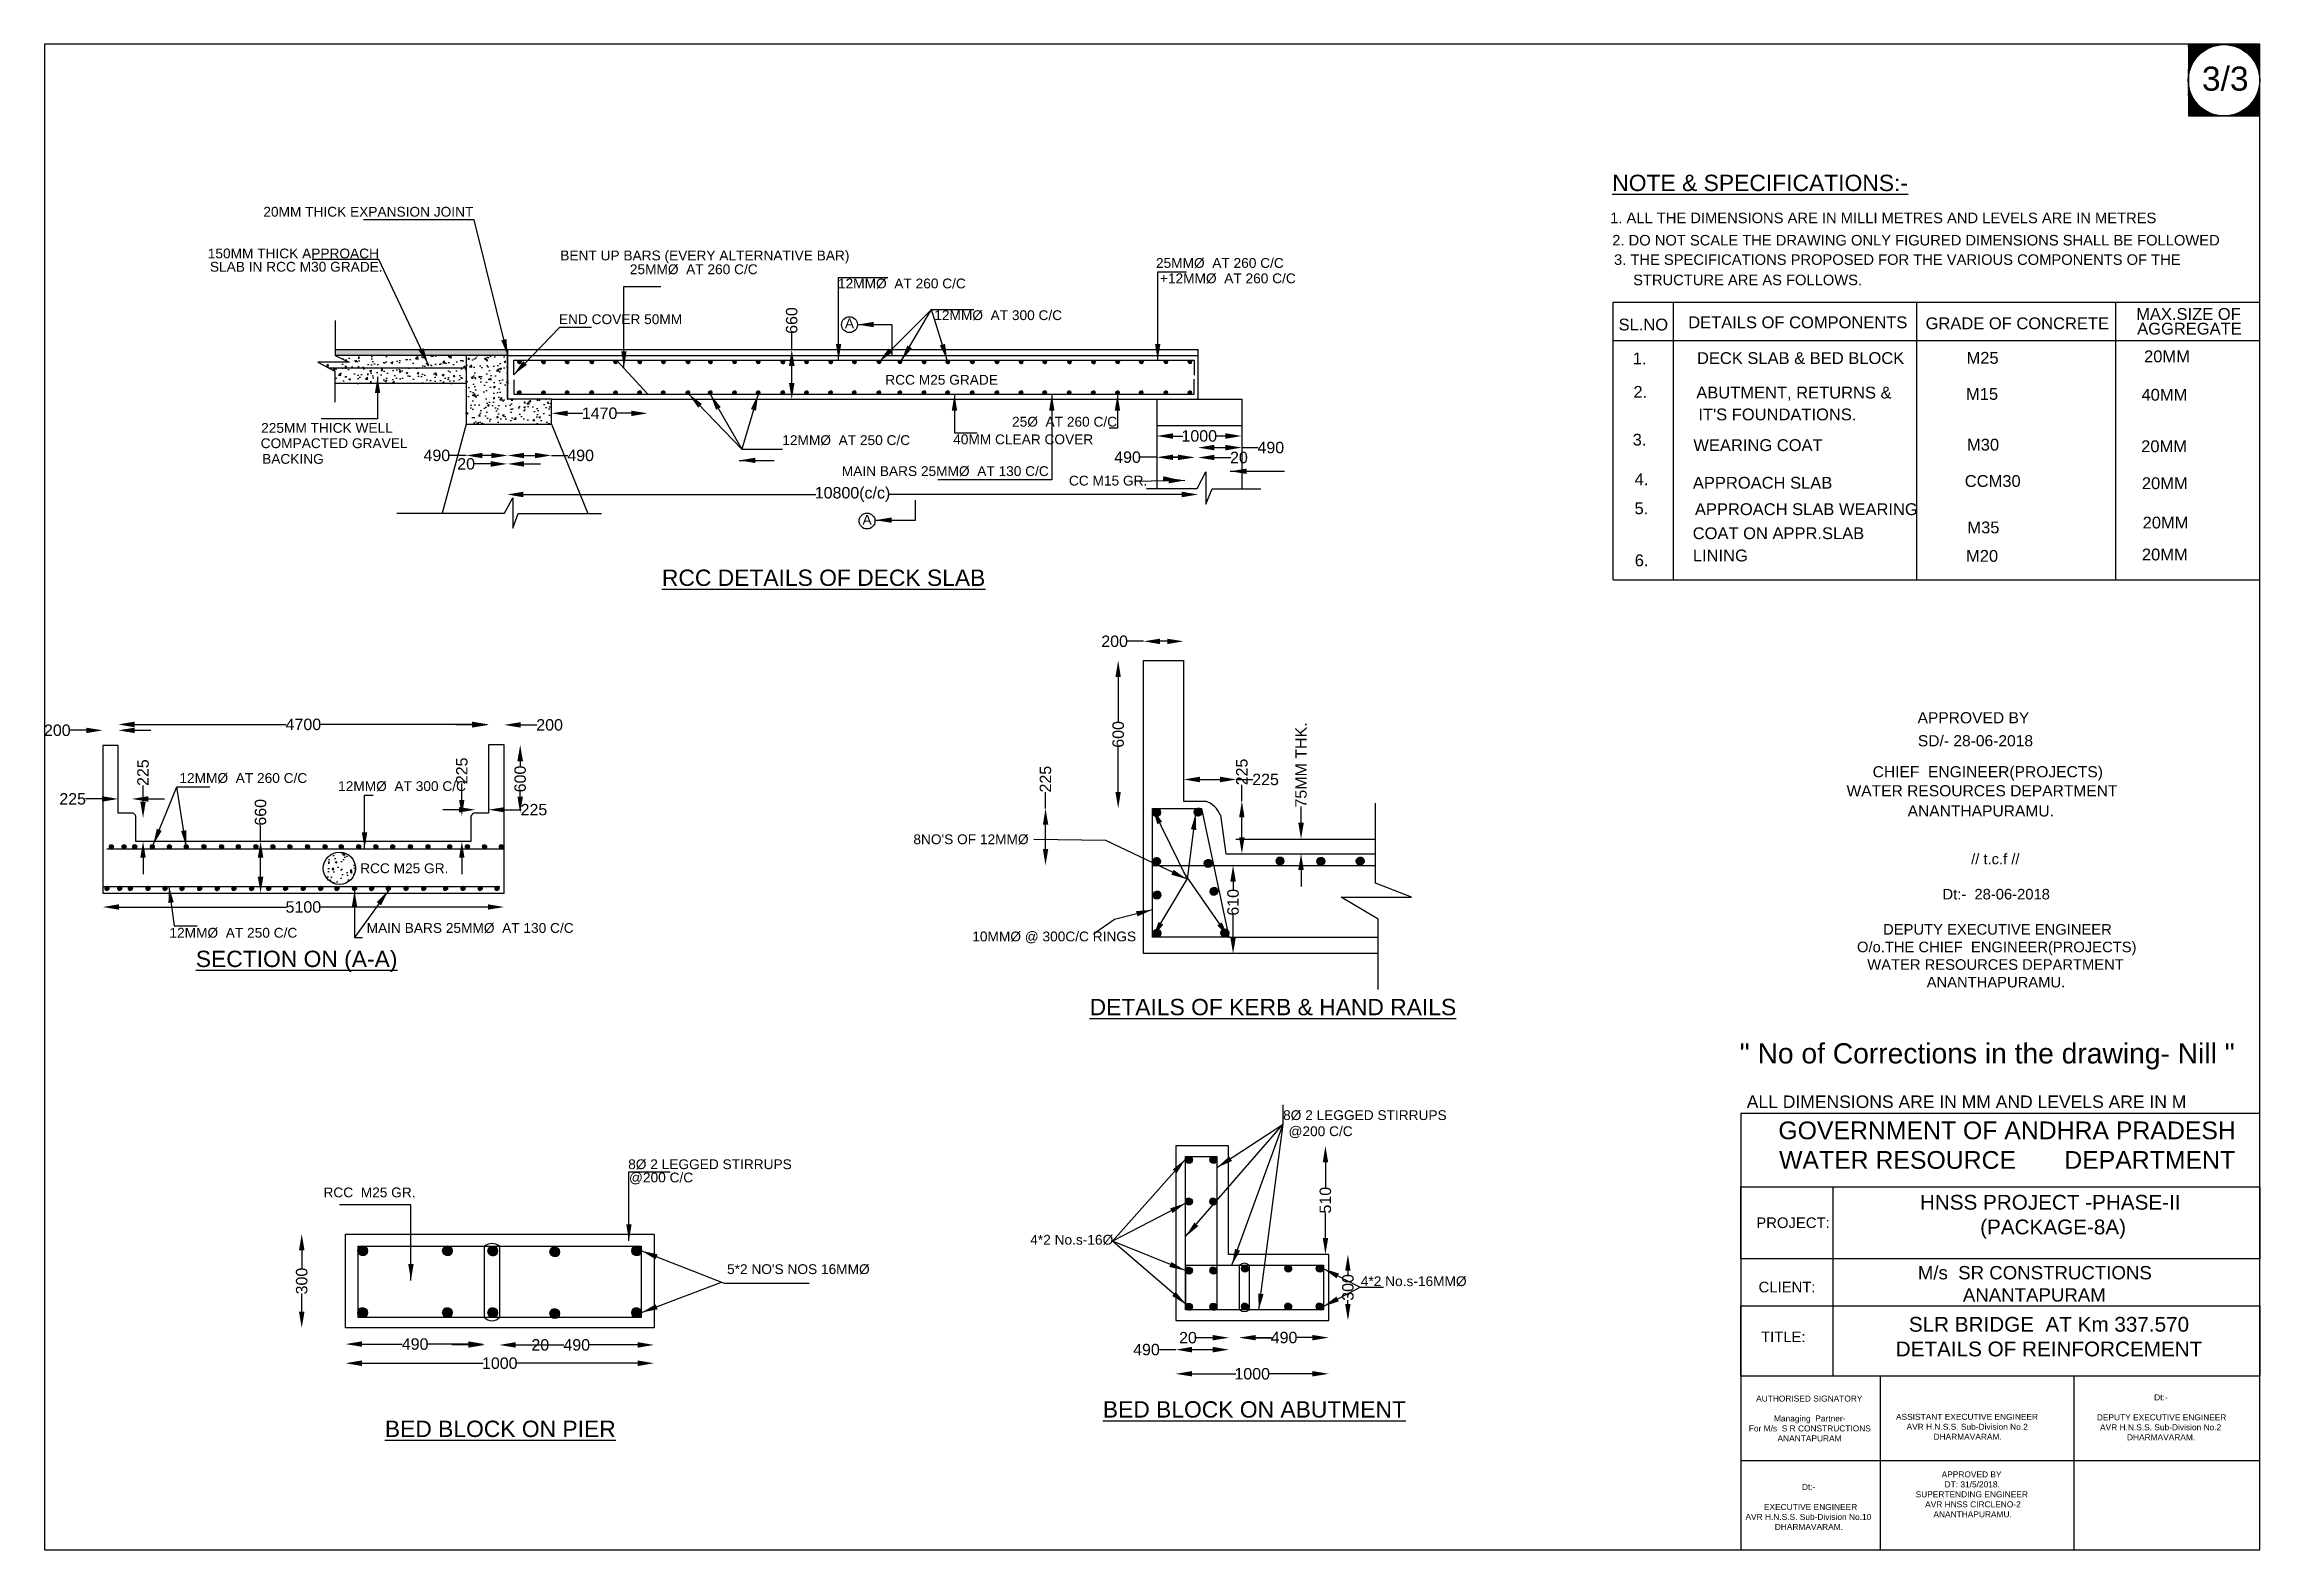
# Model space of a CAD drawing. Header units: millimetres. Extents: x 65995 to 79554, y 3196 to 12413.
import ezdxf

# ---------------------------------------------------------------- set-up
doc = ezdxf.new("R2010")
doc.units = ezdxf.units.MM
doc.header["$MEASUREMENT"] = 0
for name, color, linetype in [('DIMENSION', 7, 'Continuous'), ('DRAWING', 7, 'Continuous'), ('TEXT', 7, 'Continuous')]:
    doc.layers.add(name, color=color, linetype=linetype)
doc.styles.get("Standard").update_dxf_attribs({"font": 'arial.ttf'})
doc.dimstyles.get("Standard").update_dxf_attribs({"dimtxt": 70, "dimasz": 100, "dimexe": 0.18, "dimexo": 0.0625, "dimgap": 0.09, "dimtad": 0, "dimdec": 0, "dimzin": 0, "dimdsep": 46, "dimtxsty": 'Standard', "dimcen": 0.09, "dimse1": 1, "dimse2": 1, "dimadec": 0, "dimazin": 0, "dimtfac": 1, "dimtdec": 0, "dimtofl": 0, "dimtmove": 0, "dimatfit": 3, "dimfxl": 1, "dimtolj": 1, "dimtzin": 0, "dimarcsym": 0})
pattern_1 = [(50.1412, (0, 0), (110.63112, -9.4043), [11.56564, -127.222]), (355.1412, (0, 0), (-21.68243, 115.94133), [9.25251, -101.7776]), (100.5926, (9.22, -0.78), (88.94877, 106.53697), [9.82928, -108.12207]), (46.3254, (-0.08, 30.84), (164.64004, -25.11877), [17.34846, -190.833]), (96.7768, (13.64, 28.75), (143.7623, 150.572), [14.7439, -162.18308]), (351.3254, (-0.08, 30.84), (143.76217, 150.5721), [13.87876, -152.6664]), (21.1412, (15.36, 23.17), (92.20087, -61.86022), [11.56564, -127.222]), (326.1412, (15.36, 23.17), (37.24559, 111.91643), [9.25251, -101.7776]), (71.5926, (23.05, 18.01), (129.4465, 50.05611), [9.82928, -108.12207]), (37.6412, (0, 0), (1.748634, 51.339525), [0, -100.543937, 0, -103.31969, 0, -102.163126]), (7.6412, (0, 0), (40.41754, 60.921428), [0, -58.907644, 0, -98.23081, 0, -38.937644]), (327.6412, (-34.39, -0.085), (82.328275, -3.275268), [0, -38.55212, 0, -120.282624, 0, -159.60579]), (317.6412, (-49.81, -0.12), (89.89394, 15.658626), [0, -50.11776, 0, -79.88, 0, -113.34324])]

msp = doc.modelspace()

# ---------------------------------------------------------------- texts
at = {"layer": 'DRAWING'}
for s, height, p in [('20MM THICK EXPANSION JOINT', 60, (67336, 11357.9)), ('150MM THICK APPROACH', 60, (66995.9, 11102.6)), ('BENT UP BARS (EVERY ALTERNATIVE BAR)', 60, (69153.3, 11090.3)), ('SLAB IN RCC M30 GRADE.', 60, (67009, 11021.1)), ('25MMØ  AT 260 C/C ', 60, (69579.1, 11005.8)), ('25MMØ  AT 260 C/C ', 60, (72799, 11044.4)), ('+12MMØ  AT 260 C/C ', 60, (72823.3, 10950.3)), ('12MMØ  AT 260 C/C ', 60, (70853, 10918.9)), ('END COVER 50MM', 60, (69145, 10700)), ('A', 60, (70895.5, 10674.9)), ('12MMØ  AT 300 C/C ', 60, (71442.3, 10724.8)), ('RCC M25 GRADE', 60, (71142.5, 10329.1)), ('225MM THICK WELL ', 60, (67322.5, 10034.5)), ('25Ø  AT 260 C/C ', 60, (71918.2, 10072.4)), ('COMPACTED GRAVEL ', 60, (67319.7, 9940.7)), ('BACKING', 60, (67328.7, 9844.8)), ('12MMØ  AT 250 C/C ', 60, (70512.2, 9959.7)), ('40MM CLEAR COVER', 60, (71558, 9964.5)), ('MAIN BARS 25MMØ  AT 130 C/C ', 60, (70876.2, 9770.1)), ('CC M15 GR.', 60, (72266.5, 9711.7)), ('A', 60, (71003, 9472.2)), ('12MMØ  AT 260 C/C ', 60, (66822.3, 7891)), ('12MMØ  AT 300 C/C ', 60, (67793.7, 7841.3)), ('RCC M25 GR.', 60, (67928.5, 7338.4)), ('12MMØ  AT 250 C/C ', 60, (66761.4, 6943.5)), ('MAIN BARS 25MMØ  AT 130 C/C ', 60, (67968.5, 6972.8)), ('%%USECTION ON (A-A)', 100, (66922.8, 6763.7)), ('8Ø 2 LEGGED STIRRUPS', 60, (73577.1, 5826.9)), ('@200 C/C', 60, (73610.5, 5728.5)), ('4*2 No.s-16Ø', 60, (72029.7, 5063.9)), ('4*2 No.s-16MMØ', 60, (74052.9, 4810.1)), ('%%UBED BLOCK ON ABUTMENT', 100, (72474, 4005.1))]:
    msp.add_text(s, height=height, dxfattribs=at).set_placement(p)
at = {"layer": 'TEXT'}
for s, height, p in [('3/3', 146.99, (79200.8, 12129.5)), ('%%UNOTE & SPECIFICATIONS:-', 100.108, (75591.5, 11514.7)), ('1. ALL THE DIMENSIONS ARE IN MILLI METRES AND LEVELS ARE IN METRES', 64.467, (75578.9, 11318)), ('2. DO NOT SCALE THE DRAWING ONLY FIGURED DIMENSIONS SHALL BE FOLLOWED', 64.467, (75591.7, 11181.5)), ('3. THE SPECIFICATIONS PROPOSED FOR THE VARIOUS COMPONENTS OF THE', 64.467, (75602.6, 11062.8)), ('STRUCTURE ARE AS FOLLOWS.', 64.467, (75719.5, 10938.4)), ('SL.NO', 72.3, (75630.4, 10661.2)), ('DETAILS OF COMPONENTS', 72.3, (76056.6, 10674.9)), ('  GRADE OF CONCRETE', 72.3, (77453.4, 10668.8)), ('MAX.SIZE OF', 72.3, (78798.3, 10726)), ('AGGREGATE', 72.3, (78804.4, 10636.4)), ('1.', 72.3, (75716.8, 10453.7)), ('DECK SLAB & BED BLOCK', 72.3, (76110.2, 10455.8)), ('M25', 72.3, (77759.7, 10457.3)), ('20MM', 72.3, (78846.6, 10466.5)), ('2.', 72.3, (75721.1, 10249.1)), ('ABUTMENT, RETURNS &', 72.3, (76106, 10244.7)), ('M15', 72.3, (77756.8, 10236.2)), ('40MM', 72.3, (78830.7, 10231.2)), ("IT'S FOUNDATIONS.", 72.3, (76118.5, 10110.9)), ('3.', 72.3, (75716.8, 9956.4)), ('WEARING COAT', 72.3, (76088.1, 9922.9)), ('M30', 72.3, (77762.8, 9925.7)), ('20MM', 72.3, (78828.8, 9916.1)), ('4.', 72.3, (75728.4, 9714)), ('APPROACH SLAB', 72.3, (76085.2, 9692.5)), ('CCM30  ', 72.3, (77749, 9703.2)), ('20MM', 72.3, (78833, 9689.7)), ('5.', 72.3, (75728, 9536.2)), ('APPROACH SLAB WEARING', 72.3, (76097.7, 9530.7)), ('M35', 72.3, (77764.9, 9419.1)), ('20MM', 72.3, (78837.8, 9448.8)), ('COAT ON APPR.SLAB', 72.3, (76084.1, 9383.4)), ('6.', 72.3, (75729.5, 9217.4)), ('LINING', 72.3, (76084.8, 9247.2)), ('M20', 72.3, (77757, 9244.8)), ('20MM', 72.3, (78833.2, 9253.4)), ('%%URCC DETAILS OF DECK SLAB', 100, (69775.5, 9097.2)), ('APPROVED BY ', 68.27, (77460.2, 8255.9)), ('SD/- 28-06-2018', 68.27, (77462, 8115)), ('WATER RESOURCES DEPARTMENT ', 68.27, (77025.6, 7808.7)), ('ANANTHAPURAMU. ', 68.27, (77399.4, 7685.4)), ("8NO'S OF 12MMØ", 60, (71314.4, 7515.9)), ('10MMØ @ 300C/C RINGS', 60, (71675, 6920.9)), ('%%UDETAILS OF KERB & HAND RAILS', 100, (72393.2, 6468.7)), ('8Ø 2 LEGGED STIRRUPS', 60, (69569, 5526.3)), ('@200 C/C', 60, (69574.2, 5445.3)), ('RCC  M25 GR.', 60, (67704.1, 5353.8)), ("5*2 NO'S NOS 16MMØ", 60, (70174, 4884)), ('%%UBED BLOCK ON PIER', 100, (68079.8, 3886.4))]:
    msp.add_text(s, height=height, dxfattribs=at).set_placement(p)
at = {"layer": 'TEXT', "attachment_point": 1}
for s, insert, char_height, width in [('CHIEF  ENGINEER(PROJECTS)', (77185.3, 7993.6), 68.27, 1917.405), ('\\pi1474;// t.c.f //\\P\\pi1621.9;\\P\\pi1298.7;Dt:-  28-06-2018\\P\\pi1621.9;\\P\\pi910.13; DEPUTY EXECUTIVE ENGINEER\\P\\pi0;^I^I^IO/o.THE CHIEF  ENGINEER(PROJECTS)\\P\\pi838.36;WATER RESOURCES DEPARTMENT\\P\\pi1202;ANANTHAPURAMU.', (76314.1, 7457.7), 64.629, 3243.899), ('\\pi27.696;" No of Corrections in the drawing- Nill "', (76343.8, 6297), 123.6, 3069.681), ('ALL DIMENSIONS ARE IN MM AND LEVELS ARE IN M', (76414.8, 5977.3), 76.693, 2736.879), ('PROJECT:', (76473.5, 5230.7), 65.05, 606.928), ('\\pi332.98;M/s  SR CONSTRUCTIONS \\P\\pi608.9;ANANTAPURAM', (77128.7, 4933.2), 81.66, 2083.873), ('CLIENT:', (76487.3, 4837), 65.05, 606.928), ('\\pi553.56;SLR BRIDGE  AT Km 337.570\\P\\pi473.3;DETAILS OF REINFORCEMENT', (76853.4, 4621.6), 90.542, 2810.686), ('TITLE:', (76502.3, 4532.1), 65.05, 352.734), ('\\pi593.53;AUTHORISED SIGNATORY\\P\\pi918.65;\\P\\pi702.48;Managing  Partner-\\P\\pi548.5;For M/s  S R CONSTRUCTIONS\\P\\pi724.54;ANANTAPURAM', (75878.7, 4140.1), 36.605, 1837.301), ('\\pi880.24;Dt:-  \\P\\pi918.65;\\P\\pi515.49; DEPUTY EXECUTIVE ENGINEER\\P\\pi549.13;AVR H.N.S.S. Sub-Division No.2\\P\\pi714.02;DHARMAVARAM.', (78027.8, 4147.2), 36.605, 1837.301), ('\\pi918.65;\\P\\P\\pi484.23;ASSISTANT EXECUTIVE ENGINEER\\P\\pi549.13;AVR H.N.S.S. Sub-Division No.2\\P\\pi714.02;DHARMAVARAM.', (76844, 4150.1), 36.605, 1837.301), ('\\pi735.55;APPROVED BY\\P\\pi753.7;DT: 31/5/2018.  \\P\\pi576.32;SUPERTENDING ENGINEER                \\P\\pi620.22; AVR HNSS CIRCLENO-2\\P\\pi0;^I^I^I^I       ANANTHAPURAMU.', (76872.1, 3675.6), 36.605, 1837.301), ('\\pi880.24;Dt:- \\P\\pi918.65;\\P\\pi619.2;  EXECUTIVE ENGINEER\\P\\pi534.79;AVR H.N.S.S. Sub-Division No.10\\P\\pi714.02;DHARMAVARAM.', (75872.2, 3598.4), 36.605, 1837.301)]:
    msp.add_mtext(s, dxfattribs=dict(at, insert=insert, char_height=char_height, width=width))
at = {"layer": 'TEXT', "color": 7, "width": 3098.59, "attachment_point": 5}
for s, insert, char_height in [('GOVERNMENT OF ANDHRA PRADESH\\PWATER RESOURCE       DEPARTMENT', (78008.1, 5672.4), 108.651), ('HNSS PROJECT -PHASE-II\\P (PACKAGE-8A)', (78272.1, 5234.3), 90.542)]:
    msp.add_mtext(s, dxfattribs=dict(at, insert=insert, char_height=char_height))

# ---------------------------------------------------------------- blocks, each defined once
blk = doc.blocks.new('*D4')
at = {"layer": 'Defpoints', "color": 0, "transparency": 16777216}
for p in [(70570, 10544), (70570, 10544), (70570, 10240)]:
    blk.add_point(p, dxfattribs=at)
at = {"layer": 'DRAWING', "color": 0, "lineweight": -2, "transparency": 16777216}
for p, q in [((70570, 10544), (70570, 10644)), ((70570, 10340), (70570, 10444))]:
    blk.add_line(p, q, dxfattribs=at)
at = {"layer": 'DRAWING', "color": 0, "transparency": 16777216}
for points in [[(70553, 10444), (70587, 10444), (70570, 10544)], [(70553, 10340), (70587, 10340), (70570, 10240)]]:
    blk.add_solid(points, dxfattribs=at)
at = {"layer": 'DRAWING', "color": 0, "transparency": 16777216, "insert": (70570, 10722), "char_height": 70, "attachment_point": 5, "rotation": 90}
blk.add_mtext('\\A1;660', dxfattribs=at)
blk = doc.blocks.new('*D5')
at = {"layer": 'Defpoints', "color": 0, "transparency": 16777216}
for p in [(69688, 10271), (69099, 10164), (69688, 10154)]:
    blk.add_point(p, dxfattribs=at)
at = {"layer": 'DRAWING', "color": 0, "lineweight": -2, "transparency": 16777216}
for p, q in [((69199, 10154), (69292, 10154)), ((69588, 10154), (69495, 10154))]:
    blk.add_line(p, q, dxfattribs=at)
at = {"layer": 'DRAWING', "color": 0, "transparency": 16777216}
for points in [[(69199, 10170), (69199, 10137), (69099, 10154)], [(69588, 10170), (69588, 10137), (69688, 10154)]]:
    blk.add_solid(points, dxfattribs=at)
at = {"layer": 'DRAWING', "color": 0, "transparency": 16777216, "insert": (69394, 10154), "char_height": 70, "attachment_point": 5}
blk.add_mtext('\\A1;1470', dxfattribs=at)
blk = doc.blocks.new('*D6')
at = {"layer": 'Defpoints', "color": 0, "transparency": 16777216}
for p in [(68832, 10240), (69099, 10240), (69099, 9896)]:
    blk.add_point(p, dxfattribs=at)
at = {"layer": 'DRAWING', "color": 0, "lineweight": -2, "transparency": 16777216}
for p, q in [((68932, 9896), (68999, 9896)), ((69099, 9896), (69199, 9896))]:
    blk.add_line(p, q, dxfattribs=at)
at = {"layer": 'DRAWING', "color": 0, "transparency": 16777216}
for points in [[(68932, 9912), (68932, 9879), (68832, 9896)], [(68999, 9912), (68999, 9879), (69099, 9896)]]:
    blk.add_solid(points, dxfattribs=at)
at = {"layer": 'DRAWING', "color": 0, "transparency": 16777216, "insert": (69278, 9896), "char_height": 70, "attachment_point": 5}
blk.add_mtext('\\A1;490', dxfattribs=at)
blk = doc.blocks.new('*D7')
at = {"layer": 'Defpoints', "color": 0, "transparency": 16777216}
for p in [(68577, 10087), (68577, 9896), (68832, 9896)]:
    blk.add_point(p, dxfattribs=at)
at = {"layer": 'DRAWING', "color": 0, "lineweight": -2, "transparency": 16777216}
for p, q in [((68577, 9896), (68477, 9896)), ((68732, 9896), (68677, 9896))]:
    blk.add_line(p, q, dxfattribs=at)
at = {"layer": 'DRAWING', "color": 0, "transparency": 16777216}
for points in [[(68677, 9912), (68677, 9879), (68577, 9896)], [(68732, 9912), (68732, 9879), (68832, 9896)]]:
    blk.add_solid(points, dxfattribs=at)
at = {"layer": 'DRAWING', "color": 0, "transparency": 16777216, "insert": (68398, 9896), "char_height": 70, "attachment_point": 5}
blk.add_mtext('\\A1;490', dxfattribs=at)
blk = doc.blocks.new('*D8')
at = {"layer": 'Defpoints', "color": 0, "transparency": 16777216}
for p in [(68828, 10248), (68832, 10248), (68828, 9844)]:
    blk.add_point(p, dxfattribs=at)
at = {"layer": 'DRAWING', "color": 0, "lineweight": -2, "transparency": 16777216}
for p, q in [((68728, 9844), (68628, 9844)), ((68932, 9844), (69032, 9844))]:
    blk.add_line(p, q, dxfattribs=at)
at = {"layer": 'DRAWING', "color": 0, "transparency": 16777216}
for points in [[(68728, 9861), (68728, 9827), (68828, 9844)], [(68932, 9861), (68932, 9827), (68832, 9844)]]:
    blk.add_solid(points, dxfattribs=at)
at = {"layer": 'DRAWING', "color": 0, "transparency": 16777216, "insert": (68577, 9844), "char_height": 70, "attachment_point": 5}
blk.add_mtext('\\A1;20', dxfattribs=at)
blk = doc.blocks.new('*D9')
at = {"layer": 'Defpoints', "color": 0, "transparency": 16777216}
for p in [(72804, 9967), (73324, 10015), (73324, 9966)]:
    blk.add_point(p, dxfattribs=at)
at = {"layer": 'DRAWING', "color": 0, "lineweight": -2, "transparency": 16777216}
for p, q in [((72904, 10015), (72963, 10015)), ((73224, 10015), (73165, 10015))]:
    blk.add_line(p, q, dxfattribs=at)
at = {"layer": 'DRAWING', "color": 0, "transparency": 16777216}
for points in [[(72904, 10032), (72904, 9998), (72804, 10015)], [(73224, 10032), (73224, 9998), (73324, 10015)]]:
    blk.add_solid(points, dxfattribs=at)
at = {"layer": 'DRAWING', "color": 0, "transparency": 16777216, "insert": (73064, 10015), "char_height": 70, "attachment_point": 5}
blk.add_mtext('\\A1;1000', dxfattribs=at)
blk = doc.blocks.new('*D10')
at = {"layer": 'Defpoints', "color": 0, "transparency": 16777216}
for p in [(72804, 10240), (73033, 10270), (72804, 9885)]:
    blk.add_point(p, dxfattribs=at)
at = {"layer": 'DRAWING', "color": 0, "lineweight": -2, "transparency": 16777216}
for p, q in [((72804, 9885), (72704, 9885)), ((72933, 9885), (72904, 9885))]:
    blk.add_line(p, q, dxfattribs=at)
at = {"layer": 'DRAWING', "color": 0, "transparency": 16777216}
for points in [[(72904, 9901), (72904, 9868), (72804, 9885)], [(72933, 9901), (72933, 9868), (73033, 9885)]]:
    blk.add_solid(points, dxfattribs=at)
at = {"layer": 'DRAWING', "color": 0, "transparency": 16777216, "insert": (72625, 9885), "char_height": 70, "attachment_point": 5}
blk.add_mtext('\\A1;490', dxfattribs=at)
blk = doc.blocks.new('*D11')
at = {"layer": 'Defpoints', "color": 0, "transparency": 16777216}
for p in [(73057, 10240), (73324, 10240), (73324, 9944)]:
    blk.add_point(p, dxfattribs=at)
at = {"layer": 'DRAWING', "color": 0, "lineweight": -2, "transparency": 16777216}
for p, q in [((73157, 9944), (73224, 9944)), ((73324, 9944), (73424, 9944))]:
    blk.add_line(p, q, dxfattribs=at)
at = {"layer": 'DRAWING', "color": 0, "transparency": 16777216}
for points in [[(73157, 9961), (73157, 9927), (73057, 9944)], [(73224, 9961), (73224, 9927), (73324, 9944)]]:
    blk.add_solid(points, dxfattribs=at)
at = {"layer": 'DRAWING', "color": 0, "transparency": 16777216, "insert": (73502, 9944), "char_height": 70, "attachment_point": 5}
blk.add_mtext('\\A1;490', dxfattribs=at)
blk = doc.blocks.new('*D12')
at = {"layer": 'Defpoints', "color": 0, "transparency": 16777216}
for p in [(73033, 10270), (73057, 10270), (73057, 9883)]:
    blk.add_point(p, dxfattribs=at)
at = {"layer": 'DRAWING', "color": 0, "lineweight": -2, "transparency": 16777216}
for p, q in [((72933, 9883), (72833, 9883)), ((73157, 9883), (73257, 9883))]:
    blk.add_line(p, q, dxfattribs=at)
at = {"layer": 'DRAWING', "color": 0, "transparency": 16777216}
for points in [[(72933, 9900), (72933, 9867), (73033, 9883)], [(73157, 9900), (73157, 9867), (73057, 9883)]]:
    blk.add_solid(points, dxfattribs=at)
at = {"layer": 'DRAWING', "color": 0, "transparency": 16777216, "insert": (73307, 9883), "char_height": 70, "attachment_point": 5}
blk.add_mtext('\\A1;20', dxfattribs=at)
blk = doc.blocks.new('*D13')
at = {"layer": 'Defpoints', "color": 0, "transparency": 16777216}
for p in [(68828, 9844), (73057, 9883), (73057, 9657)]:
    blk.add_point(p, dxfattribs=at)
at = {"layer": 'DRAWING', "color": 0, "lineweight": -2, "transparency": 16777216}
for p, q in [((68928, 9657), (70718, 9657)), ((72957, 9657), (71166, 9657))]:
    blk.add_line(p, q, dxfattribs=at)
at = {"layer": 'DRAWING', "color": 0, "transparency": 16777216}
for points in [[(68928, 9674), (68928, 9640), (68828, 9657)], [(72957, 9674), (72957, 9640), (73057, 9657)]]:
    blk.add_solid(points, dxfattribs=at)
at = {"layer": 'DRAWING', "color": 0, "transparency": 16777216, "insert": (70942, 9657), "char_height": 70, "attachment_point": 5}
blk.add_mtext('\\A1;10800(c/c)', dxfattribs=at)
blk = doc.blocks.new('*D14')
at = {"layer": 'Defpoints', "color": 0, "transparency": 16777216}
for p in [(66353, 7217), (68810, 7217), (68810, 7131)]:
    blk.add_point(p, dxfattribs=at)
at = {"layer": 'DRAWING', "color": 0, "lineweight": -2, "transparency": 16777216}
for p, q in [((66453, 7131), (67477, 7131)), ((68710, 7131), (67686, 7131))]:
    blk.add_line(p, q, dxfattribs=at)
at = {"layer": 'DRAWING', "color": 0, "transparency": 16777216}
for points in [[(66453, 7148), (66453, 7115), (66353, 7131)], [(68710, 7148), (68710, 7115), (68810, 7131)]]:
    blk.add_solid(points, dxfattribs=at)
at = {"layer": 'DRAWING', "color": 0, "transparency": 16777216, "insert": (67581, 7131), "char_height": 70, "attachment_point": 5}
blk.add_mtext('\\A1;5100', dxfattribs=at)
blk = doc.blocks.new('*D15')
at = {"layer": 'Defpoints', "color": 0, "transparency": 16777216}
for p in [(67311, 7533), (67319, 7533), (67311, 7217)]:
    blk.add_point(p, dxfattribs=at)
at = {"layer": 'DRAWING', "color": 0, "lineweight": -2, "transparency": 16777216}
for p, q in [((67319, 7533), (67319, 7633)), ((67319, 7317), (67319, 7433))]:
    blk.add_line(p, q, dxfattribs=at)
at = {"layer": 'DRAWING', "color": 0, "transparency": 16777216}
for points in [[(67302, 7433), (67336, 7433), (67319, 7533)], [(67302, 7317), (67336, 7317), (67319, 7217)]]:
    blk.add_solid(points, dxfattribs=at)
at = {"layer": 'DRAWING', "color": 0, "transparency": 16777216, "insert": (67319, 7711), "char_height": 70, "attachment_point": 5, "rotation": 90}
blk.add_mtext('\\A1;660', dxfattribs=at)
blk = doc.blocks.new('*D16')
at = {"layer": 'Defpoints', "color": 0, "transparency": 16777216}
for p in [(68714, 8124), (68908, 8124), (68714, 7707)]:
    blk.add_point(p, dxfattribs=at)
at = {"layer": 'DRAWING', "color": 0, "lineweight": -2, "transparency": 16777216}
for p, q in [((68908, 8024), (68908, 7993)), ((68908, 7807), (68908, 7838))]:
    blk.add_line(p, q, dxfattribs=at)
at = {"layer": 'DRAWING', "color": 0, "transparency": 16777216}
for points in [[(68891, 8024), (68925, 8024), (68908, 8124)], [(68891, 7807), (68925, 7807), (68908, 7707)]]:
    blk.add_solid(points, dxfattribs=at)
at = {"layer": 'DRAWING', "color": 0, "transparency": 16777216, "insert": (68908, 7915), "char_height": 70, "attachment_point": 5, "rotation": 90}
blk.add_mtext('\\A1;600', dxfattribs=at)
blk = doc.blocks.new('*D17')
at = {"layer": 'Defpoints', "color": 0, "transparency": 16777216}
for p in [(66448, 7793), (66448, 7706), (66532, 7706)]:
    blk.add_point(p, dxfattribs=at)
at = {"layer": 'DRAWING', "color": 0, "lineweight": -2, "transparency": 16777216}
for p, q in [((66348, 7793), (66248, 7793)), ((66632, 7793), (66732, 7793))]:
    blk.add_line(p, q, dxfattribs=at)
at = {"layer": 'DRAWING', "color": 0, "transparency": 16777216}
for points in [[(66348, 7810), (66348, 7776), (66448, 7793)], [(66632, 7810), (66632, 7776), (66532, 7793)]]:
    blk.add_solid(points, dxfattribs=at)
at = {"layer": 'DRAWING', "color": 0, "transparency": 16777216, "insert": (66169, 7793), "char_height": 70, "attachment_point": 5}
blk.add_mtext('\\A1;225', dxfattribs=at)
blk = doc.blocks.new('*D18')
at = {"layer": 'Defpoints', "color": 0, "transparency": 16777216}
for p in [(66556, 7676), (66600, 7676), (66556, 7533)]:
    blk.add_point(p, dxfattribs=at)
at = {"layer": 'DRAWING', "color": 0, "lineweight": -2, "transparency": 16777216}
for p, q in [((66600, 7776), (66600, 7876)), ((66600, 7433), (66600, 7333))]:
    blk.add_line(p, q, dxfattribs=at)
at = {"layer": 'DRAWING', "color": 0, "transparency": 16777216}
for points in [[(66583, 7776), (66616, 7776), (66600, 7676)], [(66583, 7433), (66616, 7433), (66600, 7533)]]:
    blk.add_solid(points, dxfattribs=at)
at = {"layer": 'DRAWING', "color": 0, "transparency": 16777216, "insert": (66600, 7954), "char_height": 70, "attachment_point": 5, "rotation": 90}
blk.add_mtext('\\A1;225', dxfattribs=at)
blk = doc.blocks.new('*D19')
at = {"layer": 'Defpoints', "color": 0, "transparency": 16777216}
for p in [(68551, 7687), (68605, 7687), (68605, 7533)]:
    blk.add_point(p, dxfattribs=at)
at = {"layer": 'DRAWING', "color": 0, "lineweight": -2, "transparency": 16777216}
for p, q in [((68551, 7787), (68551, 7887)), ((68551, 7433), (68551, 7333))]:
    blk.add_line(p, q, dxfattribs=at)
at = {"layer": 'DRAWING', "color": 0, "transparency": 16777216}
for points in [[(68534, 7787), (68567, 7787), (68551, 7687)], [(68534, 7433), (68567, 7433), (68551, 7533)]]:
    blk.add_solid(points, dxfattribs=at)
at = {"layer": 'DRAWING', "color": 0, "transparency": 16777216, "insert": (68551, 7965), "char_height": 70, "attachment_point": 5, "rotation": 90}
blk.add_mtext('\\A1;225', dxfattribs=at)
blk = doc.blocks.new('*D20')
at = {"layer": 'Defpoints', "color": 0, "transparency": 16777216}
for p in [(68634, 7707), (68714, 7727), (68714, 7707)]:
    blk.add_point(p, dxfattribs=at)
at = {"layer": 'DRAWING', "color": 0, "lineweight": -2, "transparency": 16777216}
for p, q in [((68534, 7727), (68434, 7727)), ((68814, 7727), (68914, 7727))]:
    blk.add_line(p, q, dxfattribs=at)
at = {"layer": 'DRAWING', "color": 0, "transparency": 16777216}
for points in [[(68534, 7743), (68534, 7710), (68634, 7727)], [(68814, 7743), (68814, 7710), (68714, 7727)]]:
    blk.add_solid(points, dxfattribs=at)
at = {"layer": 'DRAWING', "color": 0, "transparency": 16777216, "insert": (68992, 7727), "char_height": 70, "attachment_point": 5}
blk.add_mtext('\\A1;225', dxfattribs=at)
blk = doc.blocks.new('*D21')
at = {"layer": 'Defpoints', "color": 0, "transparency": 16777216}
for p in [(66353, 8213), (66353, 8120), (66448, 8120)]:
    blk.add_point(p, dxfattribs=at)
at = {"layer": 'DRAWING', "color": 0, "lineweight": -2, "transparency": 16777216}
for p, q in [((66253, 8213), (66153, 8213)), ((66548, 8213), (66648, 8213))]:
    blk.add_line(p, q, dxfattribs=at)
at = {"layer": 'DRAWING', "color": 0, "transparency": 16777216}
for points in [[(66253, 8229), (66253, 8196), (66353, 8213)], [(66548, 8229), (66548, 8196), (66448, 8213)]]:
    blk.add_solid(points, dxfattribs=at)
at = {"layer": 'DRAWING', "color": 0, "transparency": 16777216, "insert": (66075, 8213), "char_height": 70, "attachment_point": 5}
blk.add_mtext('\\A1;200', dxfattribs=at)
blk = doc.blocks.new('*D22')
at = {"layer": 'Defpoints', "color": 0, "transparency": 16777216}
for p in [(68714, 8249), (66448, 8120), (68714, 8120)]:
    blk.add_point(p, dxfattribs=at)
at = {"layer": 'DRAWING', "color": 0, "lineweight": -2, "transparency": 16777216}
for p, q in [((66548, 8249), (67475, 8249)), ((68614, 8249), (67687, 8249))]:
    blk.add_line(p, q, dxfattribs=at)
at = {"layer": 'DRAWING', "color": 0, "transparency": 16777216}
for points in [[(66548, 8266), (66548, 8232), (66448, 8249)], [(68614, 8266), (68614, 8232), (68714, 8249)]]:
    blk.add_solid(points, dxfattribs=at)
at = {"layer": 'DRAWING', "color": 0, "transparency": 16777216, "insert": (67581, 8249), "char_height": 70, "attachment_point": 5}
blk.add_mtext('\\A1;4700', dxfattribs=at)
blk = doc.blocks.new('*D23')
at = {"layer": 'Defpoints', "color": 0, "transparency": 16777216}
for p in [(68810, 8246), (68714, 8124), (68810, 8124)]:
    blk.add_point(p, dxfattribs=at)
at = {"layer": 'DRAWING', "color": 0, "lineweight": -2, "transparency": 16777216}
for p, q in [((68614, 8246), (68514, 8246)), ((68910, 8246), (69010, 8246))]:
    blk.add_line(p, q, dxfattribs=at)
at = {"layer": 'DRAWING', "color": 0, "transparency": 16777216}
for points in [[(68614, 8263), (68614, 8230), (68714, 8246)], [(68910, 8263), (68910, 8230), (68810, 8246)]]:
    blk.add_solid(points, dxfattribs=at)
at = {"layer": 'DRAWING', "color": 0, "transparency": 16777216, "insert": (69088, 8246), "char_height": 70, "attachment_point": 5}
blk.add_mtext('\\A1;200', dxfattribs=at)
blk = doc.blocks.new('*D29')
at = {"layer": 'Defpoints', "color": 0, "transparency": 16777216}
for p in [(73271, 7386), (73857, 7386), (73859, 6846)]:
    blk.add_point(p, dxfattribs=at)
at = {"layer": 'TEXT', "color": 0, "lineweight": -2, "transparency": 16777216}
for p, q in [((73271, 7286), (73271, 7238)), ((73271, 6946), (73271, 7083))]:
    blk.add_line(p, q, dxfattribs=at)
at = {"layer": 'TEXT', "color": 0, "transparency": 16777216}
for points in [[(73254, 7286), (73288, 7286), (73271, 7386)], [(73254, 6946), (73288, 6946), (73271, 6846)]]:
    blk.add_solid(points, dxfattribs=at)
at = {"layer": 'TEXT', "color": 0, "transparency": 16777216, "insert": (73271, 7160), "char_height": 70, "attachment_point": 5, "rotation": 90}
blk.add_mtext('\\A1;610', dxfattribs=at)
blk = doc.blocks.new('*D24')
at = {"layer": 'Defpoints', "color": 0, "transparency": 16777216}
for p in [(72968, 7902), (73292, 7912), (73292, 7909)]:
    blk.add_point(p, dxfattribs=at)
at = {"layer": 'TEXT', "color": 0, "lineweight": -2, "transparency": 16777216}
for p, q in [((73068, 7912), (73192, 7912)), ((73292, 7912), (73392, 7912))]:
    blk.add_line(p, q, dxfattribs=at)
at = {"layer": 'TEXT', "color": 0, "transparency": 16777216}
for points in [[(73068, 7929), (73068, 7895), (72968, 7912)], [(73192, 7929), (73192, 7895), (73292, 7912)]]:
    blk.add_solid(points, dxfattribs=at)
at = {"layer": 'TEXT', "color": 0, "transparency": 16777216, "insert": (73470, 7912), "char_height": 70, "attachment_point": 5}
blk.add_mtext('\\A1;225', dxfattribs=at)
blk = doc.blocks.new('*D25')
at = {"layer": 'Defpoints', "color": 0, "transparency": 16777216}
for p in [(73325, 7780), (73469, 7780), (73338, 7457)]:
    blk.add_point(p, dxfattribs=at)
at = {"layer": 'TEXT', "color": 0, "lineweight": -2, "transparency": 16777216}
for p, q in [((73325, 7780), (73325, 7880)), ((73325, 7557), (73325, 7680))]:
    blk.add_line(p, q, dxfattribs=at)
at = {"layer": 'TEXT', "color": 0, "transparency": 16777216}
for points in [[(73308, 7680), (73341, 7680), (73325, 7780)], [(73308, 7557), (73341, 7557), (73325, 7457)]]:
    blk.add_solid(points, dxfattribs=at)
at = {"layer": 'TEXT', "color": 0, "transparency": 16777216, "insert": (73325, 7958), "char_height": 70, "attachment_point": 5, "rotation": 90}
blk.add_mtext('\\A1;225', dxfattribs=at)
blk = doc.blocks.new('*D26')
at = {"layer": 'Defpoints', "color": 0, "transparency": 16777216}
for p in [(72723, 8758), (72723, 8640), (72968, 8640)]:
    blk.add_point(p, dxfattribs=at)
at = {"layer": 'TEXT', "color": 0, "lineweight": -2, "transparency": 16777216}
for p, q in [((72723, 8758), (72623, 8758)), ((72868, 8758), (72823, 8758))]:
    blk.add_line(p, q, dxfattribs=at)
at = {"layer": 'TEXT', "color": 0, "transparency": 16777216}
for points in [[(72823, 8774), (72823, 8741), (72723, 8758)], [(72868, 8774), (72868, 8741), (72968, 8758)]]:
    blk.add_solid(points, dxfattribs=at)
at = {"layer": 'TEXT', "color": 0, "transparency": 16777216, "insert": (72546, 8758), "char_height": 70, "attachment_point": 5}
blk.add_mtext('\\A1;200', dxfattribs=at)
blk = doc.blocks.new('*D27')
at = {"layer": 'Defpoints', "color": 0, "transparency": 16777216}
for p in [(72123, 7735), (72778, 7735), (72778, 7386)]:
    blk.add_point(p, dxfattribs=at)
at = {"layer": 'TEXT', "color": 0, "lineweight": -2, "transparency": 16777216}
for p, q in [((72123, 7735), (72123, 7835)), ((72123, 7486), (72123, 7635))]:
    blk.add_line(p, q, dxfattribs=at)
at = {"layer": 'TEXT', "color": 0, "transparency": 16777216}
for points in [[(72107, 7635), (72140, 7635), (72123, 7735)], [(72107, 7486), (72140, 7486), (72123, 7386)]]:
    blk.add_solid(points, dxfattribs=at)
at = {"layer": 'TEXT', "color": 0, "transparency": 16777216, "insert": (72123, 7914), "char_height": 70, "attachment_point": 5, "rotation": 90}
blk.add_mtext('\\A1;225', dxfattribs=at)
blk = doc.blocks.new('*D28')
at = {"layer": 'Defpoints', "color": 0, "transparency": 16777216}
for p in [(73687, 7547), (74143, 7547), (74143, 7457)]:
    blk.add_point(p, dxfattribs=at)
at = {"layer": 'TEXT', "color": 0, "lineweight": -2, "transparency": 16777216}
for p, q in [((73687, 7647), (73687, 7747)), ((73687, 7357), (73687, 7257))]:
    blk.add_line(p, q, dxfattribs=at)
at = {"layer": 'TEXT', "color": 0, "transparency": 16777216}
for points in [[(73670, 7647), (73704, 7647), (73687, 7547)], [(73670, 7357), (73704, 7357), (73687, 7457)]]:
    blk.add_solid(points, dxfattribs=at)
at = {"layer": 'TEXT', "color": 0, "transparency": 16777216, "insert": (73687, 8001), "char_height": 70, "attachment_point": 5, "rotation": 90}
blk.add_mtext('\\A1;75MM THK.', dxfattribs=at)
blk = doc.blocks.new('*D30')
at = {"layer": 'Defpoints', "color": 0, "lineweight": -2, "transparency": 16777216}
for p, q in [((72568, 8540), (72568, 8265)), ((72568, 7835), (72568, 8110))]:
    blk.add_line(p, q, dxfattribs=at)
at = {"layer": 'Defpoints', "color": 0, "transparency": 16777216}
for p in [(72568, 8640), (72723, 8640), (72778, 7735)]:
    blk.add_point(p, dxfattribs=at)
for points in [[(72551, 8540), (72584, 8540), (72568, 8640)], [(72551, 7835), (72584, 7835), (72568, 7735)]]:
    blk.add_solid(points, dxfattribs=at)
at = {"layer": 'Defpoints', "color": 0, "transparency": 16777216, "insert": (72568, 8188), "char_height": 70, "attachment_point": 5, "rotation": 90}
blk.add_mtext('\\A1;600', dxfattribs=at)
blk = doc.blocks.new('*D31')
at = {"layer": 'Defpoints', "color": 0, "transparency": 16777216}
for p in [(67839, 5129), (67571, 4554), (67839, 4554)]:
    blk.add_point(p, dxfattribs=at)
at = {"layer": 'DIMENSION', "color": 0, "lineweight": -2, "transparency": 16777216}
for p, q in [((67571, 5029), (67571, 4918)), ((67571, 4654), (67571, 4764))]:
    blk.add_line(p, q, dxfattribs=at)
at = {"layer": 'DIMENSION', "color": 0, "transparency": 16777216}
for points in [[(67554, 5029), (67588, 5029), (67571, 5129)], [(67554, 4654), (67588, 4654), (67571, 4554)]]:
    blk.add_solid(points, dxfattribs=at)
at = {"layer": 'DIMENSION', "color": 0, "transparency": 16777216, "insert": (67571, 4841), "char_height": 70, "attachment_point": 5, "rotation": 90}
blk.add_mtext('\\A1;300', dxfattribs=at)
blk = doc.blocks.new('*D32')
at = {"layer": 'Defpoints', "color": 0, "transparency": 16777216}
for p in [(67839, 4554), (69727, 4554), (69727, 4338)]:
    blk.add_point(p, dxfattribs=at)
at = {"layer": 'DIMENSION', "color": 0, "lineweight": -2, "transparency": 16777216}
for p, q in [((67939, 4338), (68682, 4338)), ((69627, 4338), (68885, 4338))]:
    blk.add_line(p, q, dxfattribs=at)
at = {"layer": 'DIMENSION', "color": 0, "transparency": 16777216}
for points in [[(67939, 4355), (67939, 4321), (67839, 4338)], [(69627, 4355), (69627, 4321), (69727, 4338)]]:
    blk.add_solid(points, dxfattribs=at)
at = {"layer": 'DIMENSION', "color": 0, "transparency": 16777216, "insert": (68783, 4338), "char_height": 70, "attachment_point": 5}
blk.add_mtext('\\A1;1000', dxfattribs=at)
blk = doc.blocks.new('*D33')
at = {"layer": 'Defpoints', "color": 0, "transparency": 16777216}
for p in [(68690, 4618), (67839, 4554), (67839, 4455)]:
    blk.add_point(p, dxfattribs=at)
at = {"layer": 'DIMENSION', "color": 0, "lineweight": -2, "transparency": 16777216}
for p, q in [((67939, 4455), (68186, 4455)), ((68590, 4455), (68343, 4455))]:
    blk.add_line(p, q, dxfattribs=at)
at = {"layer": 'DIMENSION', "color": 0, "transparency": 16777216}
for points in [[(67939, 4472), (67939, 4439), (67839, 4455)], [(68590, 4472), (68590, 4439), (68690, 4455)]]:
    blk.add_solid(points, dxfattribs=at)
at = {"layer": 'DIMENSION', "color": 0, "transparency": 16777216, "insert": (68265, 4455), "char_height": 70, "attachment_point": 5}
blk.add_mtext('\\A1;490', dxfattribs=at)
blk = doc.blocks.new('*D34')
at = {"layer": 'Defpoints', "color": 0, "transparency": 16777216}
for p in [(68781, 4618), (69727, 4618), (69727, 4450)]:
    blk.add_point(p, dxfattribs=at)
at = {"layer": 'DIMENSION', "color": 0, "lineweight": -2, "transparency": 16777216}
for p, q in [((68881, 4450), (69175, 4450)), ((69627, 4450), (69333, 4450))]:
    blk.add_line(p, q, dxfattribs=at)
at = {"layer": 'DIMENSION', "color": 0, "transparency": 16777216}
for points in [[(68881, 4467), (68881, 4433), (68781, 4450)], [(69627, 4467), (69627, 4433), (69727, 4450)]]:
    blk.add_solid(points, dxfattribs=at)
at = {"layer": 'DIMENSION', "color": 0, "transparency": 16777216, "insert": (69254, 4450), "char_height": 70, "attachment_point": 5}
blk.add_mtext('\\A1;490', dxfattribs=at)
blk = doc.blocks.new('*D35')
at = {"layer": 'Defpoints', "color": 0, "transparency": 16777216}
for p in [(68690, 4455), (68781, 4450), (68781, 4450)]:
    blk.add_point(p, dxfattribs=at)
at = {"layer": 'DIMENSION', "color": 0, "lineweight": -2, "transparency": 16777216}
for p, q in [((68590, 4450), (68490, 4450)), ((68881, 4450), (68981, 4450))]:
    blk.add_line(p, q, dxfattribs=at)
at = {"layer": 'DIMENSION', "color": 0, "transparency": 16777216}
for points in [[(68590, 4467), (68590, 4433), (68690, 4450)], [(68881, 4467), (68881, 4433), (68781, 4450)]]:
    blk.add_solid(points, dxfattribs=at)
at = {"layer": 'DIMENSION', "color": 0, "transparency": 16777216, "insert": (69031, 4450), "char_height": 70, "attachment_point": 5}
blk.add_mtext('\\A1;20', dxfattribs=at)
blk = doc.blocks.new('*D36')
at = {"layer": 'Defpoints', "color": 0, "transparency": 16777216}
for p in [(73242, 5669), (73836, 5669), (73242, 5004)]:
    blk.add_point(p, dxfattribs=at)
at = {"layer": 'DRAWING', "color": 0, "lineweight": -2, "transparency": 16777216}
for p, q in [((73836, 5569), (73836, 5414)), ((73836, 5104), (73836, 5259))]:
    blk.add_line(p, q, dxfattribs=at)
at = {"layer": 'DRAWING', "color": 0, "transparency": 16777216}
for points in [[(73820, 5569), (73853, 5569), (73836, 5669)], [(73820, 5104), (73853, 5104), (73836, 5004)]]:
    blk.add_solid(points, dxfattribs=at)
at = {"layer": 'DRAWING', "color": 0, "transparency": 16777216, "insert": (73836, 5336), "char_height": 70, "attachment_point": 5, "rotation": 90}
blk.add_mtext('\\A1;510', dxfattribs=at)
blk = doc.blocks.new('*D37')
at = {"layer": 'Defpoints', "color": 0, "transparency": 16777216}
for p in [(73857, 5004), (73857, 4600), (73974, 4600)]:
    blk.add_point(p, dxfattribs=at)
at = {"layer": 'DRAWING', "color": 0, "lineweight": -2, "transparency": 16777216}
for p, q in [((73974, 4904), (73974, 4879)), ((73974, 4700), (73974, 4725))]:
    blk.add_line(p, q, dxfattribs=at)
at = {"layer": 'DRAWING', "color": 0, "transparency": 16777216}
for points in [[(73957, 4904), (73990, 4904), (73974, 5004)], [(73957, 4700), (73990, 4700), (73974, 4600)]]:
    blk.add_solid(points, dxfattribs=at)
at = {"layer": 'DRAWING', "color": 0, "transparency": 16777216, "insert": (73974, 4802), "char_height": 70, "attachment_point": 5, "rotation": 90}
blk.add_mtext('\\A1;300', dxfattribs=at)
blk = doc.blocks.new('*D38')
at = {"layer": 'Defpoints', "color": 0, "transparency": 16777216}
for p in [(73310, 4664), (73857, 4600), (73857, 4495)]:
    blk.add_point(p, dxfattribs=at)
at = {"layer": 'DRAWING', "color": 0, "lineweight": -2, "transparency": 16777216}
for p, q in [((73410, 4495), (73504, 4495)), ((73757, 4495), (73662, 4495))]:
    blk.add_line(p, q, dxfattribs=at)
at = {"layer": 'DRAWING', "color": 0, "transparency": 16777216}
for points in [[(73410, 4511), (73410, 4478), (73310, 4495)], [(73757, 4511), (73757, 4478), (73857, 4495)]]:
    blk.add_solid(points, dxfattribs=at)
at = {"layer": 'DRAWING', "color": 0, "transparency": 16777216, "insert": (73583, 4495), "char_height": 70, "attachment_point": 5}
blk.add_mtext('\\A1;490', dxfattribs=at)
blk = doc.blocks.new('*D39')
at = {"layer": 'Defpoints', "color": 0, "transparency": 16777216}
for p in [(73246, 4494), (73246, 4494), (73310, 4495)]:
    blk.add_point(p, dxfattribs=at)
at = {"layer": 'DRAWING', "color": 0, "lineweight": -2, "transparency": 16777216}
for p, q in [((73146, 4494), (73046, 4494)), ((73410, 4494), (73510, 4494))]:
    blk.add_line(p, q, dxfattribs=at)
at = {"layer": 'DRAWING', "color": 0, "transparency": 16777216}
for points in [[(73146, 4511), (73146, 4478), (73246, 4494)], [(73410, 4511), (73410, 4478), (73310, 4494)]]:
    blk.add_solid(points, dxfattribs=at)
at = {"layer": 'DRAWING', "color": 0, "transparency": 16777216, "insert": (72995, 4494), "char_height": 70, "attachment_point": 5}
blk.add_mtext('\\A1;20', dxfattribs=at)
blk = doc.blocks.new('*D40')
at = {"layer": 'Defpoints', "color": 0, "transparency": 16777216}
for p in [(72920, 4600), (73246, 4494), (72920, 4421)]:
    blk.add_point(p, dxfattribs=at)
at = {"layer": 'DRAWING', "color": 0, "lineweight": -2, "transparency": 16777216}
for p, q in [((72920, 4421), (72820, 4421)), ((73146, 4421), (73020, 4421))]:
    blk.add_line(p, q, dxfattribs=at)
at = {"layer": 'DRAWING', "color": 0, "transparency": 16777216}
for points in [[(73020, 4438), (73020, 4404), (72920, 4421)], [(73146, 4438), (73146, 4404), (73246, 4421)]]:
    blk.add_solid(points, dxfattribs=at)
at = {"layer": 'DRAWING', "color": 0, "transparency": 16777216, "insert": (72741, 4421), "char_height": 70, "attachment_point": 5}
blk.add_mtext('\\A1;490', dxfattribs=at)
blk = doc.blocks.new('*D41')
at = {"layer": 'Defpoints', "color": 0, "transparency": 16777216}
for p in [(72920, 4600), (73857, 4600), (73857, 4273)]:
    blk.add_point(p, dxfattribs=at)
at = {"layer": 'DRAWING', "color": 0, "lineweight": -2, "transparency": 16777216}
for p, q in [((73020, 4273), (73287, 4273)), ((73757, 4273), (73489, 4273))]:
    blk.add_line(p, q, dxfattribs=at)
at = {"layer": 'DRAWING', "color": 0, "transparency": 16777216}
for points in [[(73020, 4290), (73020, 4257), (72920, 4273)], [(73757, 4290), (73757, 4257), (73857, 4273)]]:
    blk.add_solid(points, dxfattribs=at)
at = {"layer": 'DRAWING', "color": 0, "transparency": 16777216, "insert": (73388, 4273), "char_height": 70, "attachment_point": 5}
blk.add_mtext('\\A1;1000', dxfattribs=at)

# ---------------------------------------------------------------- dimensions: what is measured, and where the dimension line sits
at = {"layer": 'Defpoints'}
dim = msp.add_linear_dim(base=(72567.5, 8639.8), p1=(72778.3, 7735.3), p2=(72723.4, 8639.8), angle=90, text='600', dimstyle='Standard', override={"dimfxl": 2000}, dxfattribs=at)
dim.commit()
dim.dimension.update_dxf_attribs({"geometry": '*D30', "text_midpoint": (72567.5, 8187.5)})
at = {"layer": 'DIMENSION'}
dim = msp.add_linear_dim(base=(67571.1, 4553.7), p1=(67839.3, 5128.6), p2=(67839.3, 4553.7), angle=90, text='300', dimstyle='Standard', dxfattribs=at)
dim.commit()
dim.dimension.update_dxf_attribs({"geometry": '*D31', "text_midpoint": (67571.1, 4841.2)})
for base, p1, p2, text, picture, middle in [((67839.3, 4455.3), (68690.1, 4617.7), (67839.3, 4553.7), '490', '*D33', (68264.7, 4455.3)), ((69727.4, 4450), (68780.6, 4617.7), (69727.4, 4617.7), '490', '*D34', (69254, 4450)), ((68780.6, 4450), (68690.1, 4455.3), (68780.6, 4450), '20', '*D35', (69031.3, 4450))]:
    dim = msp.add_linear_dim(base=base, p1=p1, p2=p2, text=text, dimstyle='Standard', override={"dimfxl": 2000}, dxfattribs=at)
    dim.commit()
    dim.dimension.update_dxf_attribs({"geometry": picture, "text_midpoint": middle})
dim = msp.add_linear_dim(base=(69727.4, 4338.1), p1=(67839.3, 4553.7), p2=(69727.4, 4553.7), text='1000', dimstyle='Standard', dxfattribs=at)
dim.commit()
dim.dimension.update_dxf_attribs({"geometry": '*D32', "text_midpoint": (68783.3, 4338.1)})
at = {"layer": 'DRAWING'}
for base, p1, p2, text, picture, middle in [((70570.2, 10544.3), (70570.2, 10240), (70570.2, 10544.3), '660', '*D4', (70570.2, 10721.8)), ((66599.7, 7676.1), (66556.1, 7533.1), (66556.1, 7676.1), '225', '*D18', (66599.7, 7954.4)), ((68550.5, 7686.6), (68604.9, 7533.1), (68604.9, 7686.6), '225', '*D19', (68550.5, 7964.9)), ((68907.9, 8124), (68713.5, 7706.8), (68713.5, 8124), '600', '*D16', (68907.9, 7915.4)), ((67318.9, 7533.1), (67311.4, 7216.7), (67311.4, 7533.1), '660', '*D15', (67318.9, 7710.6)), ((73836.3, 5668.5), (73242.3, 5004.4), (73242.3, 5668.5), '510', '*D36', (73836.3, 5336.5)), ((73973.8, 4599.7), (73856.8, 5004.4), (73856.8, 4599.7), '300', '*D37', (73973.8, 4802.1))]:
    dim = msp.add_linear_dim(base=base, p1=p1, p2=p2, angle=90, text=text, dimstyle='Standard', override={"dimfxl": 2000}, dxfattribs=at)
    dim.commit()
    dim.dimension.update_dxf_attribs({"geometry": picture, "text_midpoint": middle})
for base, p1, p2, text, picture, middle in [((68827.6, 9844), (68832, 10247.6), (68827.6, 10247.6), '20', '*D8', (68576.9, 9844)), ((69098.9, 9895.6), (68832, 10240), (69098.9, 10240), '490', '*D6', (69277.6, 9895.6)), ((69688.5, 10153.7), (69098.9, 10163.6), (69688.5, 10271.4), '1470', '*D5', (69393.7, 10153.7)), ((72804, 9884.7), (73032.9, 10270.3), (72804, 10240), '490', '*D10', (72625.3, 9884.7)), ((73056.5, 9883.4), (73032.9, 10270.3), (73056.5, 10270.3), '20', '*D12', (73307.2, 9883.4)), ((73323.8, 9944.2), (73056.5, 10240), (73323.8, 10240), '490', '*D11', (73502.5, 9944.2)), ((68576.6, 9895.6), (68832, 9895.6), (68576.6, 10087.2), '490', '*D7', (68397.9, 9895.6)), ((73323.8, 10015), (72804, 9966.7), (73323.8, 9966.1), '1000', '*D9', (73063.9, 10015)), ((73056.5, 9657), (68827.6, 9844), (73056.5, 9883.4), '10800(c/c)', '*D13', (70942, 9657)), ((68713.5, 8249), (66447.7, 8119.5), (68713.5, 8119.5), '4700', '*D22', (67580.6, 8249)), ((68809.6, 8246.2), (68713.5, 8124), (68809.6, 8124), '200', '*D23', (69087.5, 8246.2)), ((66352.9, 8212.5), (66447.7, 8119.5), (66352.9, 8119.5), '200', '*D21', (66075, 8212.5)), ((66447.7, 7793), (66532.3, 7705.5), (66447.7, 7705.5), '225', '*D17', (66169.4, 7793)), ((68713.5, 7726.7), (68633.6, 7706.8), (68713.5, 7706.8), '225', '*D20', (68991.8, 7726.7)), ((68809.6, 7131.4), (66352.9, 7216.7), (68809.6, 7216.7), '5100', '*D14', (67581.3, 7131.4)), ((73856.8, 4494.6), (73309.6, 4664), (73856.8, 4599.7), '490', '*D38', (73583.2, 4494.6)), ((72919.8, 4421.1), (73245.8, 4494.4), (72919.8, 4599.7), '490', '*D40', (72741, 4421.1)), ((73856.8, 4273.4), (72919.8, 4599.7), (73856.8, 4599.7), '1000', '*D41', (73388.3, 4273.4)), ((73245.8, 4494.4), (73309.6, 4494.6), (73245.8, 4494.4), '20', '*D39', (72995.1, 4494.4))]:
    dim = msp.add_linear_dim(base=base, p1=p1, p2=p2, text=text, dimstyle='Standard', override={"dimfxl": 2000}, dxfattribs=at)
    dim.commit()
    dim.dimension.update_dxf_attribs({"geometry": picture, "text_midpoint": middle})
at = {"layer": 'TEXT'}
for base, p1, p2, text, picture, middle in [((72723.4, 8757.7), (72968, 8639.8), (72723.4, 8639.8), '200', '*D26', (72545.5, 8757.7)), ((73291.9, 7911.9), (72968, 7902.2), (73291.9, 7909.5), '225', '*D24', (73470.2, 7911.9))]:
    dim = msp.add_linear_dim(base=base, p1=p1, p2=p2, text=text, dimstyle='Standard', dxfattribs=at)
    dim.commit()
    dim.dimension.update_dxf_attribs({"geometry": picture, "text_midpoint": middle})
dim = msp.add_linear_dim(base=(73686.9, 7546.6), p1=(74142.7, 7457), p2=(74142.7, 7546.6), angle=90, text='75MM THK.', dimstyle='Standard', dxfattribs=at)
dim.commit()
dim.dimension.update_dxf_attribs({"geometry": '*D28', "text_midpoint": (73686.9, 8000.9), "dimtype": 160})
for base, p1, p2, picture, middle in [((73324.8, 7780), (73338.3, 7457), (73468.7, 7780), '*D25', (73324.8, 7958.3)), ((72123.3, 7735.3), (72778.3, 7385.6), (72778.3, 7735.3), '*D27', (72123.3, 7913.6))]:
    dim = msp.add_linear_dim(base=base, p1=p1, p2=p2, angle=90, text='225', dimstyle='Standard', dxfattribs=at)
    dim.commit()
    dim.dimension.update_dxf_attribs({"geometry": picture, "text_midpoint": middle})
dim = msp.add_linear_dim(base=(73271.1, 7385.6), p1=(73858.6, 6846), p2=(73857.4, 7385.6), angle=90, text='610', dimstyle='Standard', override={"dimtxt": 70}, dxfattribs=at)
dim.commit()
dim.dimension.update_dxf_attribs({"geometry": '*D29', "text_midpoint": (73271.1, 7160.5), "dimtype": 160})

# ---------------------------------------------------------------- hatches: boundary and pattern name
at = {"layer": 'Defpoints'}
h = msp.add_hatch(dxfattribs=at)
h.set_pattern_fill('ANSI31', color=256, style=0)
h.paths.add_polyline_path([(67949.7, 5055.3), (67938.1, 5055.3, 0.274039), (67915.7, 5035.1), (67915.7, 5017.3, 0.8581593), (67973.5, 5026.2, 0.3578589)])
h.paths.add_polyline_path([(68492.6, 5026.2, 0.3578589), (68468.8, 5055.3), (68457.2, 5055.3, 0.3578589), (68433.4, 5026.2, 1)])
h.paths.add_polyline_path([(68769.9, 5025.7, 0.3578589), (68746, 5054.7), (68734.5, 5054.7, 0.3578589), (68710.6, 5025.7, 1)])
h.paths.add_polyline_path([(69149.4, 5020.1, 1), (69090.2, 5020.1, 1)])
h = msp.add_hatch(dxfattribs=at)
h.set_pattern_fill('ANSI31', color=256, style=0)
h.paths.add_polyline_path([(69648.1, 5035.9, 0.2665697), (69625.9, 5055.3), (69614.3, 5055.3, 0.3578589), (69590.5, 5026.2, 0.8461439), (69648.1, 5016.6)])
h.paths.add_polyline_path([(69648.1, 4657.5, 0.8461439), (69590.5, 4647.9, 0.410142), (69619.7, 4618.3), (69620.5, 4618.3, 0.3160016), (69648.1, 4638.2)])
h.paths.add_polyline_path([(69149.4, 4641.8, 1), (69090.2, 4641.8, 0.2334603), (69101.8, 4618.3), (69137.8, 4618.3, 0.2334603)])
h = msp.add_hatch(dxfattribs=at)
h.set_pattern_fill('ANSI31', color=256, style=0)
h.paths.add_polyline_path([(67915.7, 4656.8), (67915.7, 4639, 0.3236745), (67943.5, 4618.3), (67944.3, 4618.3, 0.410142), (67973.5, 4647.9, 0.8581593)])
h = msp.add_hatch(dxfattribs=at)
h.set_pattern_fill('ANSI31', color=256, style=0)
h.paths.add_polyline_path([(68492.6, 4647.9, 1), (68433.4, 4647.9, 0.410142), (68462.6, 4618.3), (68463.4, 4618.3, 0.410142)])
h.paths.add_polyline_path([(68769.9, 4647.3, 1), (68710.6, 4647.3, 0.3577189), (68734.5, 4618.3), (68746, 4618.3, 0.3577189)])
at = {"layer": 'DRAWING', "ltscale": 0.4}
h = msp.add_hatch(dxfattribs=at)
h.set_pattern_fill('AR-CONC', color=256, scale=15.420849, angle=0.1412, style=0)
h.set_pattern_definition(pattern_1)
h.paths.add_polyline_path([(68576.6, 10507.8), (67776.6, 10507.8), (67861.4, 10466.8), (67669.1, 10466.8), (67738.3, 10430.8), (68576.6, 10430.8)])
h.paths.add_polyline_path([(68576.6, 10430.8), (67738.3, 10430.8), (67772.9, 10412.8), (67772.9, 10335.8), (68576.6, 10335.8)])
at = {"layer": 'DRAWING'}
h = msp.add_hatch(dxfattribs=at)
h.set_pattern_fill('AR-SAND', color=256, scale=10, style=0)
h.set_pattern_definition([(37.5, (0, 0), (-0.6299336, 19.2682377), [0, -15.2, 0, -17, 0, -16.25]), (7.5, (0, 0), (17.697767, 28.221461), [0, -8.2, 0, -13.7, 0, -5.25]), (327.5, (-12.3, 0), (31.1414186, 0.0565905), [0, -5, 0, -18, 0, -23.5]), (317.5, (-12.3, 0), (30.061266, 8.776756), [0, -2.5, 0, -11.8, 0, -13.5])])
h.paths.add_polyline_path([(68832, 10544.3), (67776.4, 10544.3), (67776.6, 10507.8), (68576.6, 10507.8), (68832, 10507.8)])
at = {"layer": 'DRAWING', "ltscale": 0.4}
h = msp.add_hatch(dxfattribs=at)
h.set_pattern_fill('AR-CONC', color=256, scale=15.420849, angle=0.1412, style=0)
h.set_pattern_definition(pattern_1)
h.paths.add_polyline_path([(68832, 10507.8), (68576.6, 10507.8), (68576.6, 10087.2), (69098.9, 10087.2), (69098.9, 10240), (68832, 10240)])
at = {"layer": 'DRAWING'}
h = msp.add_hatch(dxfattribs=at)
h.set_pattern_fill('ANSI31', color=256, style=0)
h.set_pattern_definition([(45, (15617.8388, -152.73044), (-0.08838834765, 0.08838834765), [])])
h.paths.add_polyline_path([(68913.5, 10468.6, 0.4091659), (68903.2, 10479.1), (68902.9, 10479.1, 0.4091659), (68892.6, 10468.6, 1)])
h = msp.add_hatch(dxfattribs=at)
h.set_pattern_fill('ANSI31', color=256, style=0)
h.set_pattern_definition([(45, (15765.63426, -152.73044), (-0.08838834765, 0.08838834765), [])])
h.paths.add_polyline_path([(69061.3, 10468.6, 0.4091659), (69051, 10479.1), (69050.7, 10479.1, 0.4091659), (69040.4, 10468.6, 1)])
h = msp.add_hatch(dxfattribs=at)
h.set_pattern_fill('ANSI31', color=256, style=0)
h.set_pattern_definition([(45, (15910.45261, -152.73044), (-0.08838834765, 0.08838834765), [])])
h.paths.add_polyline_path([(69206.1, 10468.6, 0.4091659), (69195.9, 10479.1), (69195.5, 10479.1, 0.4091659), (69185.2, 10468.6, 1)])
h = msp.add_hatch(dxfattribs=at)
h.set_pattern_fill('ANSI31', color=256, style=0)
h.set_pattern_definition([(45, (16061.14363, -152.73044), (-0.08838834765, 0.08838834765), [])])
h.paths.add_polyline_path([(69356.8, 10468.6, 0.4091659), (69346.5, 10479.1), (69346.2, 10479.1, 0.4091659), (69335.9, 10468.6, 1)])
h = msp.add_hatch(dxfattribs=at)
h.set_pattern_fill('ANSI31', color=256, style=0)
h.set_pattern_definition([(45, (16206.55798, -152.73044), (-0.08838834765, 0.08838834765), [])])
h.paths.add_polyline_path([(69502.2, 10468.6, 0.4091659), (69492, 10479.1), (69491.6, 10479.1, 0.4091659), (69481.3, 10468.6, 1)])
h = msp.add_hatch(dxfattribs=at)
h.set_pattern_fill('ANSI31', color=256, style=0)
h.set_pattern_definition([(45, (16354.35344, -152.73044), (-0.08838834765, 0.08838834765), [])])
h.paths.add_polyline_path([(69650, 10468.6, 0.4091659), (69639.8, 10479.1), (69639.4, 10479.1, 0.4091659), (69629.1, 10468.6, 1)])
h = msp.add_hatch(dxfattribs=at)
h.set_pattern_fill('ANSI31', color=256, style=0)
h.set_pattern_definition([(45, (16499.17179, -152.73044), (-0.08838834765, 0.08838834765), [])])
h.paths.add_polyline_path([(69794.8, 10468.6, 0.4091659), (69784.6, 10479.1), (69784.2, 10479.1, 0.4091659), (69774, 10468.6, 1)])
h = msp.add_hatch(dxfattribs=at)
h.set_pattern_fill('ANSI31', color=256, style=0)
h.set_pattern_definition([(45, (16649.86281, -152.73044), (-0.08838834765, 0.08838834765), [])])
h.paths.add_polyline_path([(69945.5, 10468.6, 0.4091659), (69935.3, 10479.1), (69934.9, 10479.1, 0.4091659), (69924.7, 10468.6, 1)])
h = msp.add_hatch(dxfattribs=at)
h.set_pattern_fill('ANSI31', color=256, style=0)
h.set_pattern_definition([(45, (16787.02609, -152.73044), (-0.08838834765, 0.08838834765), [])])
h.paths.add_polyline_path([(70082.7, 10468.6, 0.4091659), (70072.4, 10479.1), (70072.1, 10479.1, 0.4091659), (70061.8, 10468.6, 1)])
h = msp.add_hatch(dxfattribs=at)
h.set_pattern_fill('ANSI31', color=256, style=0)
h.set_pattern_definition([(45, (16934.82155, -152.73044), (-0.08838834765, 0.08838834765), [])])
h.paths.add_polyline_path([(70230.5, 10468.6, 0.4091659), (70220.2, 10479.1), (70219.9, 10479.1, 0.4091659), (70209.6, 10468.6, 1)])
h = msp.add_hatch(dxfattribs=at)
h.set_pattern_fill('ANSI31', color=256, style=0)
h.set_pattern_definition([(45, (17079.6399, -152.73044), (-0.08838834765, 0.08838834765), [])])
h.paths.add_polyline_path([(70375.3, 10468.6, 0.4091659), (70365, 10479.1), (70364.7, 10479.1, 0.4091659), (70354.4, 10468.6, 1)])
h = msp.add_hatch(dxfattribs=at)
h.set_pattern_fill('ANSI31', color=256, style=0)
h.set_pattern_definition([(45, (17230.33092, -152.73044), (-0.08838834765, 0.08838834765), [])])
h.paths.add_polyline_path([(70526, 10468.6, 0.4091659), (70515.7, 10479.1), (70515.4, 10479.1, 0.4091659), (70505.1, 10468.6, 1)])
h = msp.add_hatch(dxfattribs=at)
h.set_pattern_fill('ANSI31', color=256, style=0)
h.set_pattern_definition([(45, (17375.45821, -152.73044), (-0.08838834765, 0.08838834765), [])])
h.paths.add_polyline_path([(70671.1, 10468.6, 0.4091659), (70660.9, 10479.1), (70660.5, 10479.1, 0.4091659), (70650.2, 10468.6, 1)])
h = msp.add_hatch(dxfattribs=at)
h.set_pattern_fill('ANSI31', color=256, style=0)
h.set_pattern_definition([(45, (17523.25367, -152.73044), (-0.08838834765, 0.08838834765), [])])
h.paths.add_polyline_path([(70818.9, 10468.6, 0.4091659), (70808.7, 10479.1), (70808.3, 10479.1, 0.4091659), (70798, 10468.6, 1)])
h = msp.add_hatch(dxfattribs=at)
h.set_pattern_fill('ANSI31', color=256, style=0)
h.set_pattern_definition([(45, (17668.07202, -152.73044), (-0.08838834765, 0.08838834765), [])])
h.paths.add_polyline_path([(70963.7, 10468.6, 0.4091659), (70953.5, 10479.1), (70953.1, 10479.1, 0.4091659), (70942.9, 10468.6, 1)])
h = msp.add_hatch(dxfattribs=at)
h.set_pattern_fill('ANSI31', color=256, style=0)
h.set_pattern_definition([(45, (17818.76304, -152.73044), (-0.08838834765, 0.08838834765), [])])
h.paths.add_polyline_path([(71114.4, 10468.6, 0.4091659), (71104.2, 10479.1), (71103.8, 10479.1, 0.4091659), (71093.6, 10468.6, 1)])
h = msp.add_hatch(dxfattribs=at)
h.set_pattern_fill('ANSI31', color=256, style=0)
h.set_pattern_definition([(45, (17946.80129, -152.73044), (-0.08838834765, 0.08838834765), [])])
h.paths.add_polyline_path([(71242.5, 10468.6, 0.4091659), (71232.2, 10479.1), (71231.8, 10479.1, 0.4091659), (71221.6, 10468.6, 1)])
h = msp.add_hatch(dxfattribs=at)
h.set_pattern_fill('ANSI31', color=256, style=0)
h.set_pattern_definition([(45, (18094.59675, -152.73044), (-0.08838834765, 0.08838834765), [])])
h.paths.add_polyline_path([(71390.3, 10468.6, 0.4091659), (71380, 10479.1), (71379.6, 10479.1, 0.4091659), (71369.4, 10468.6, 1)])
h = msp.add_hatch(dxfattribs=at)
h.set_pattern_fill('ANSI31', color=256, style=0)
h.set_pattern_definition([(45, (18239.4151, -152.73044), (-0.08838834765, 0.08838834765), [])])
h.paths.add_polyline_path([(71535.1, 10468.6, 0.4091659), (71524.8, 10479.1), (71524.5, 10479.1, 0.4091659), (71514.2, 10468.6, 1)])
h = msp.add_hatch(dxfattribs=at)
h.set_pattern_fill('ANSI31', color=256, style=0)
h.set_pattern_definition([(45, (18390.10612, -152.73044), (-0.08838834765, 0.08838834765), [])])
h.paths.add_polyline_path([(71685.8, 10468.6, 0.4091659), (71675.5, 10479.1), (71675.1, 10479.1, 0.4091659), (71664.9, 10468.6, 1)])
h = msp.add_hatch(dxfattribs=at)
h.set_pattern_fill('ANSI31', color=256, style=0)
h.set_pattern_definition([(45, (18540.86242, -152.73044), (-0.08838834765, 0.08838834765), [])])
h.paths.add_polyline_path([(71836.5, 10468.6, 0.4091659), (71826.3, 10479.1), (71825.9, 10479.1, 0.4091659), (71815.7, 10468.6, 1)])
h = msp.add_hatch(dxfattribs=at)
h.set_pattern_fill('ANSI31', color=256, style=0)
h.set_pattern_definition([(45, (18688.65788, -152.73044), (-0.08838834765, 0.08838834765), [])])
h.paths.add_polyline_path([(71984.3, 10468.6, 0.4091659), (71974.1, 10479.1), (71973.7, 10479.1, 0.4091659), (71963.4, 10468.6, 1)])
h = msp.add_hatch(dxfattribs=at)
h.set_pattern_fill('ANSI31', color=256, style=0)
h.set_pattern_definition([(45, (18833.47623, -152.73044), (-0.08838834765, 0.08838834765), [])])
h.paths.add_polyline_path([(72129.1, 10468.6, 0.4091659), (72118.9, 10479.1), (72118.5, 10479.1, 0.4091659), (72108.3, 10468.6, 1)])
h = msp.add_hatch(dxfattribs=at)
h.set_pattern_fill('ANSI31', color=256, style=0)
h.set_pattern_definition([(45, (18984.16725, -152.73044), (-0.08838834765, 0.08838834765), [])])
h.paths.add_polyline_path([(72279.8, 10468.6, 0.4091659), (72269.6, 10479.1), (72269.2, 10479.1, 0.4091659), (72259, 10468.6, 1)])
h = msp.add_hatch(dxfattribs=at)
h.set_pattern_fill('ANSI31', color=256, style=0)
h.set_pattern_definition([(45, (19131.51314, -152.73044), (-0.08838834765, 0.08838834765), [])])
h.paths.add_polyline_path([(72427.2, 10468.6, 0.4091659), (72416.9, 10479.1), (72416.6, 10479.1, 0.4091659), (72406.3, 10468.6, 1)])
h = msp.add_hatch(dxfattribs=at)
h.set_pattern_fill('ANSI31', color=256, style=0)
h.set_pattern_definition([(45, (19279.3086, -152.73044), (-0.08838834765, 0.08838834765), [])])
h.paths.add_polyline_path([(72575, 10468.6, 0.4091659), (72564.7, 10479.1), (72564.4, 10479.1, 0.4091659), (72554.1, 10468.6, 1)])
h = msp.add_hatch(dxfattribs=at)
h.set_pattern_fill('ANSI31', color=256, style=0)
h.set_pattern_definition([(45, (19424.12695, -152.73044), (-0.08838834765, 0.08838834765), [])])
h.paths.add_polyline_path([(72719.8, 10468.6, 0.4091659), (72709.5, 10479.1), (72709.2, 10479.1, 0.4091659), (72698.9, 10468.6, 1)])
h = msp.add_hatch(dxfattribs=at)
h.set_pattern_fill('ANSI31', color=256, style=0)
h.set_pattern_definition([(45, (19574.81797, -152.73044), (-0.08838834765, 0.08838834765), [])])
h.paths.add_polyline_path([(72870.5, 10468.6, 0.4091659), (72860.2, 10479.1), (72859.9, 10479.1, 0.4091659), (72849.6, 10468.6, 1)])
h = msp.add_hatch(dxfattribs=at)
h.set_pattern_fill('ANSI31', color=256, style=0)
h.set_pattern_definition([(45, (19721.63991, -152.73044), (-0.08838834765, 0.08838834765), [])])
h.paths.add_polyline_path([(73017.3, 10468.6, 0.4091659), (73007, 10479.1), (73006.7, 10479.1, 0.4091659), (72996.4, 10468.6, 1)])
h = msp.add_hatch(dxfattribs=at)
h.set_pattern_fill('ANSI31', color=256, style=0)
h.set_pattern_definition([(315, (15616.9722, 20902.05996), (-0.08838834765, -0.08838834765), [])])
h.paths.add_polyline_path([(68891.8, 10280.7, 0.4091659), (68902, 10270.3), (68902.4, 10270.3, 0.4091659), (68912.6, 10280.7, 1)])
h = msp.add_hatch(dxfattribs=at)
h.set_pattern_fill('ANSI31', color=256, style=0)
h.set_pattern_definition([(315, (15764.76766, 20902.05996), (-0.08838834765, -0.08838834765), [])])
h.paths.add_polyline_path([(69060.4, 10280.7, -0.4091659), (69050.2, 10270.3), (69049.8, 10270.3, -0.4091659), (69039.6, 10280.7, -1)])
h = msp.add_hatch(dxfattribs=at)
h.set_pattern_fill('ANSI31', color=256, style=0)
h.set_pattern_definition([(315, (15909.58601, 20902.05996), (-0.08838834765, -0.08838834765), [])])
h.paths.add_polyline_path([(69205.2, 10280.7, -0.4091659), (69195, 10270.3), (69194.6, 10270.3, -0.4091659), (69184.4, 10280.7, -1)])
h = msp.add_hatch(dxfattribs=at)
h.set_pattern_fill('ANSI31', color=256, style=0)
h.set_pattern_definition([(315, (16060.27703, 20902.05996), (-0.08838834765, -0.08838834765), [])])
h.paths.add_polyline_path([(69355.9, 10280.7, -0.4091659), (69345.7, 10270.3), (69345.3, 10270.3, -0.4091659), (69335.1, 10280.7, -1)])
h = msp.add_hatch(dxfattribs=at)
h.set_pattern_fill('ANSI31', color=256, style=0)
h.set_pattern_definition([(315, (16205.69138, 20902.05996), (-0.08838834765, -0.08838834765), [])])
h.paths.add_polyline_path([(69501.3, 10280.7, -0.4091659), (69491.1, 10270.3), (69490.7, 10270.3, -0.4091659), (69480.5, 10280.7, -1)])
h = msp.add_hatch(dxfattribs=at)
h.set_pattern_fill('ANSI31', color=256, style=0)
h.set_pattern_definition([(315, (16353.48684, 20902.05996), (-0.08838834765, -0.08838834765), [])])
h.paths.add_polyline_path([(69649.1, 10280.7, -0.4091659), (69638.9, 10270.3), (69638.5, 10270.3, -0.4091659), (69628.3, 10280.7, -1)])
h = msp.add_hatch(dxfattribs=at)
h.set_pattern_fill('ANSI31', color=256, style=0)
h.set_pattern_definition([(315, (16498.30519, 20902.05996), (-0.08838834765, -0.08838834765), [])])
h.paths.add_polyline_path([(69794, 10280.7, -0.4091659), (69783.7, 10270.3), (69783.3, 10270.3, -0.4091659), (69773.1, 10280.7, -1)])
h = msp.add_hatch(dxfattribs=at)
h.set_pattern_fill('ANSI31', color=256, style=0)
h.set_pattern_definition([(315, (16648.99621, 20902.05996), (-0.08838834765, -0.08838834765), [])])
h.paths.add_polyline_path([(69944.7, 10280.7, -0.4091659), (69934.4, 10270.3), (69934, 10270.3, -0.4091659), (69923.8, 10280.7, -1)])
h = msp.add_hatch(dxfattribs=at)
h.set_pattern_fill('ANSI31', color=256, style=0)
h.set_pattern_definition([(315, (16786.15949, 20902.05996), (-0.08838834765, -0.08838834765), [])])
h.paths.add_polyline_path([(70081.8, 10280.7, -0.4091659), (70071.6, 10270.3), (70071.2, 10270.3, -0.4091659), (70060.9, 10280.7, -1)])
h = msp.add_hatch(dxfattribs=at)
h.set_pattern_fill('ANSI31', color=256, style=0)
h.set_pattern_definition([(315, (16933.95495, 20902.05996), (-0.08838834765, -0.08838834765), [])])
h.paths.add_polyline_path([(70229.6, 10280.7, -0.4091659), (70219.4, 10270.3), (70219, 10270.3, -0.4091659), (70208.7, 10280.7, -1)])
h = msp.add_hatch(dxfattribs=at)
h.set_pattern_fill('ANSI31', color=256, style=0)
h.set_pattern_definition([(315, (17078.7733, 20902.05996), (-0.08838834765, -0.08838834765), [])])
h.paths.add_polyline_path([(70374.4, 10280.7, -0.4091659), (70364.2, 10270.3), (70363.8, 10270.3, -0.4091659), (70353.6, 10280.7, -1)])
h = msp.add_hatch(dxfattribs=at)
h.set_pattern_fill('ANSI31', color=256, style=0)
h.set_pattern_definition([(315, (17229.46432, 20902.05996), (-0.08838834765, -0.08838834765), [])])
h.paths.add_polyline_path([(70525.1, 10280.7, -0.4091659), (70514.9, 10270.3), (70514.5, 10270.3, -0.4091659), (70504.3, 10280.7, -1)])
h = msp.add_hatch(dxfattribs=at)
h.set_pattern_fill('ANSI31', color=256, style=0)
h.set_pattern_definition([(315, (17374.59162, 20902.05996), (-0.08838834765, -0.08838834765), [])])
h.paths.add_polyline_path([(70670.2, 10280.7, -0.4091659), (70660, 10270.3), (70659.6, 10270.3, -0.4091659), (70649.4, 10280.7, -1)])
h = msp.add_hatch(dxfattribs=at)
h.set_pattern_fill('ANSI31', color=256, style=0)
h.set_pattern_definition([(315, (17522.38707, 20902.05996), (-0.08838834765, -0.08838834765), [])])
h.paths.add_polyline_path([(70818, 10280.7, -0.4091659), (70807.8, 10270.3), (70807.4, 10270.3, -0.4091659), (70797.2, 10280.7, -1)])
h = msp.add_hatch(dxfattribs=at)
h.set_pattern_fill('ANSI31', color=256, style=0)
h.set_pattern_definition([(315, (17667.20542, 20902.05996), (-0.08838834765, -0.08838834765), [])])
h.paths.add_polyline_path([(70962.9, 10280.7, -0.4091659), (70952.6, 10270.3), (70952.2, 10270.3, -0.4091659), (70942, 10280.7, -1)])
h = msp.add_hatch(dxfattribs=at)
h.set_pattern_fill('ANSI31', color=256, style=0)
h.set_pattern_definition([(315, (17817.89645, 20902.05996), (-0.08838834765, -0.08838834765), [])])
h.paths.add_polyline_path([(71113.6, 10280.7, -0.4091659), (71103.3, 10270.3), (71102.9, 10270.3, -0.4091659), (71092.7, 10280.7, -1)])
h = msp.add_hatch(dxfattribs=at)
h.set_pattern_fill('ANSI31', color=256, style=0)
h.set_pattern_definition([(315, (17945.9347, 20902.05996), (-0.08838834765, -0.08838834765), [])])
h.paths.add_polyline_path([(71241.6, 10280.7, -0.4091659), (71231.3, 10270.3), (71231, 10270.3, -0.4091659), (71220.7, 10280.7, -1)])
h = msp.add_hatch(dxfattribs=at)
h.set_pattern_fill('ANSI31', color=256, style=0)
h.set_pattern_definition([(315, (18093.73015, 20902.05996), (-0.08838834765, -0.08838834765), [])])
h.paths.add_polyline_path([(71389.4, 10280.7, -0.4091659), (71379.1, 10270.3), (71378.8, 10270.3, -0.4091659), (71368.5, 10280.7, -1)])
h = msp.add_hatch(dxfattribs=at)
h.set_pattern_fill('ANSI31', color=256, style=0)
h.set_pattern_definition([(315, (18238.5485, 20902.05996), (-0.08838834765, -0.08838834765), [])])
h.paths.add_polyline_path([(71534.2, 10280.7, -0.4091659), (71524, 10270.3), (71523.6, 10270.3, -0.4091659), (71513.3, 10280.7, -1)])
h = msp.add_hatch(dxfattribs=at)
h.set_pattern_fill('ANSI31', color=256, style=0)
h.set_pattern_definition([(315, (18389.23952, 20902.05996), (-0.08838834765, -0.08838834765), [])])
h.paths.add_polyline_path([(71684.9, 10280.7, -0.4091659), (71674.6, 10270.3), (71674.3, 10270.3, -0.4091659), (71664, 10280.7, -1)])
h = msp.add_hatch(dxfattribs=at)
h.set_pattern_fill('ANSI31', color=256, style=0)
h.set_pattern_definition([(315, (18539.99582, 20902.05996), (-0.08838834765, -0.08838834765), [])])
h.paths.add_polyline_path([(71835.7, 10280.7, -0.4091659), (71825.4, 10270.3), (71825, 10270.3, -0.4091659), (71814.8, 10280.7, -1)])
h = msp.add_hatch(dxfattribs=at)
h.set_pattern_fill('ANSI31', color=256, style=0)
h.set_pattern_definition([(315, (18687.79128, 20902.05996), (-0.08838834765, -0.08838834765), [])])
h.paths.add_polyline_path([(71983.4, 10280.7, -0.4091659), (71973.2, 10270.3), (71972.8, 10270.3, -0.4091659), (71962.6, 10280.7, -1)])
h = msp.add_hatch(dxfattribs=at)
h.set_pattern_fill('ANSI31', color=256, style=0)
h.set_pattern_definition([(315, (18832.60963, 20902.05996), (-0.08838834765, -0.08838834765), [])])
h.paths.add_polyline_path([(72128.3, 10280.7, -0.4091659), (72118, 10270.3), (72117.7, 10270.3, -0.4091659), (72107.4, 10280.7, -1)])
h = msp.add_hatch(dxfattribs=at)
h.set_pattern_fill('ANSI31', color=256, style=0)
h.set_pattern_definition([(315, (18983.30065, 20902.05996), (-0.08838834765, -0.08838834765), [])])
h.paths.add_polyline_path([(72279, 10280.7, -0.4091659), (72268.7, 10270.3), (72268.3, 10270.3, -0.4091659), (72258.1, 10280.7, -1)])
h = msp.add_hatch(dxfattribs=at)
h.set_pattern_fill('ANSI31', color=256, style=0)
h.set_pattern_definition([(315, (19130.64654, 20902.05996), (-0.08838834765, -0.08838834765), [])])
h.paths.add_polyline_path([(72426.3, 10280.7, -0.4091659), (72416, 10270.3), (72415.7, 10270.3, -0.4091659), (72405.4, 10280.7, -1)])
h = msp.add_hatch(dxfattribs=at)
h.set_pattern_fill('ANSI31', color=256, style=0)
h.set_pattern_definition([(315, (19278.442, 20902.05996), (-0.08838834765, -0.08838834765), [])])
h.paths.add_polyline_path([(72574.1, 10280.7, -0.4091659), (72563.8, 10270.3), (72563.5, 10270.3, -0.4091659), (72553.2, 10280.7, -1)])
h = msp.add_hatch(dxfattribs=at)
h.set_pattern_fill('ANSI31', color=256, style=0)
h.set_pattern_definition([(315, (19423.26035, 20902.05996), (-0.08838834765, -0.08838834765), [])])
h.paths.add_polyline_path([(72718.9, 10280.7, -0.4091659), (72708.7, 10270.3), (72708.3, 10270.3, -0.4091659), (72698, 10280.7, -1)])
h = msp.add_hatch(dxfattribs=at)
h.set_pattern_fill('ANSI31', color=256, style=0)
h.set_pattern_definition([(315, (19573.95137, 20902.05996), (-0.08838834765, -0.08838834765), [])])
h.paths.add_polyline_path([(72869.6, 10280.7, -0.4091659), (72859.4, 10270.3), (72859, 10270.3, -0.4091659), (72848.7, 10280.7, -1)])
h = msp.add_hatch(dxfattribs=at)
h.set_pattern_fill('ANSI31', color=256, style=0)
h.set_pattern_definition([(315, (19720.77332, 20902.05996), (-0.08838834765, -0.08838834765), [])])
h.paths.add_polyline_path([(73016.4, 10280.7, -0.4091659), (73006.2, 10270.3), (73005.8, 10270.3, -0.4091659), (72995.6, 10280.7, -1)])
h = msp.add_hatch(dxfattribs=at)
h.set_pattern_fill('ANSI31', color=256, scale=2.312616, style=0)
h.set_pattern_definition([(315, (-50425.19093, 32272.8527), (-0.2044083268, -0.2044083268), [])])
h.paths.add_polyline_path([(72827.2, 7709.7, -0.4091659), (72803.5, 7685.6), (72802.7, 7685.6, -0.4091659), (72778.9, 7709.7, -1)])
h = msp.add_hatch(dxfattribs=at)
h.set_pattern_fill('ANSI31', color=256, scale=2.312616, style=0)
h.set_pattern_definition([(315, (-50171.1094, 32275.6622), (-0.2044083268, -0.2044083268), [])])
h.paths.add_polyline_path([(73081.3, 7712.5, -0.4091659), (73057.6, 7688.4), (73056.7, 7688.4, -0.4091659), (73033, 7712.5, -1)])
h = msp.add_hatch(dxfattribs=at)
h.set_pattern_fill('ANSI31', color=256, style=0)
h.set_pattern_definition([(45, (14506.99736, 786.46305), (-0.08838834765, 0.08838834765), [])])
h.paths.add_polyline_path([(66407, 7488.1, 0.3857977), (66418, 7500.2, 1), (66393.6, 7500.2, 0.3857977), (66404.6, 7488.1)])
h = msp.add_hatch(dxfattribs=at)
h.set_pattern_fill('ANSI31', color=256, style=0)
h.set_pattern_definition([(45, (14584.8677, 786.52165), (-0.08838834765, 0.08838834765), [])])
h.paths.add_polyline_path([(66495.9, 7500.3, 1), (66471.5, 7500.3, 0.3857977), (66482.5, 7488.1), (66484.9, 7488.1, 0.3857977)])
h = msp.add_hatch(dxfattribs=at)
h.set_pattern_fill('ANSI31', color=256, style=0)
h.set_pattern_definition([(45, (14649.963, 786.52165), (-0.08838834765, 0.08838834765), [])])
h.paths.add_polyline_path([(66561, 7500.3, 1), (66536.6, 7500.3, 0.3857977), (66547.6, 7488.1), (66550, 7488.1, 0.3857977)])
h = msp.add_hatch(dxfattribs=at)
h.set_pattern_fill('ANSI31', color=256, style=0)
h.set_pattern_definition([(45, (14757.76813, 786.52165), (-0.08838834765, 0.08838834765), [])])
h.paths.add_polyline_path([(66668.8, 7500.3, 1), (66644.4, 7500.3, 0.3857977), (66655.4, 7488.1), (66657.8, 7488.1, 0.3857977)])
h = msp.add_hatch(dxfattribs=at)
h.set_pattern_fill('ANSI31', color=256, style=0)
h.set_pattern_definition([(45, (14862.21863, 786.46305), (-0.08838834765, 0.08838834765), [])])
h.paths.add_polyline_path([(66773.3, 7500.2, 1), (66748.8, 7500.2, 0.3857977), (66759.8, 7488.1), (66762.2, 7488.1, 0.3857977)])
h = msp.add_hatch(dxfattribs=at)
h.set_pattern_fill('ANSI31', color=256, style=0)
h.set_pattern_definition([(45, (14965.4287, 786.46305), (-0.08838834765, 0.08838834765), [])])
h.paths.add_polyline_path([(66876.5, 7500.2, 1), (66852, 7500.2, 0.3857977), (66863, 7488.1), (66865.4, 7488.1, 0.3857977)])
h = msp.add_hatch(dxfattribs=at)
h.set_pattern_fill('ANSI31', color=256, style=0)
h.set_pattern_definition([(45, (15073.82286, 786.52165), (-0.08838834765, 0.08838834765), [])])
h.paths.add_polyline_path([(66984.9, 7500.3, 1), (66960.4, 7500.3, 0.3857977), (66971.4, 7488.1), (66973.8, 7488.1, 0.3857977)])
h = msp.add_hatch(dxfattribs=at)
h.set_pattern_fill('ANSI31', color=256, style=0)
h.set_pattern_definition([(45, (15181.29813, 786.52165), (-0.08838834765, 0.08838834765), [])])
h.paths.add_polyline_path([(67092.3, 7500.3, 1), (67067.9, 7500.3, 0.3857977), (67078.9, 7488.1), (67081.3, 7488.1, 0.3857977)])
h = msp.add_hatch(dxfattribs=at)
h.set_pattern_fill('ANSI31', color=256, style=0)
h.set_pattern_definition([(45, (15283.8752, 786.52165), (-0.08838834765, 0.08838834765), [])])
h.paths.add_polyline_path([(67194.9, 7500.3, 1), (67170.5, 7500.3, 0.3857977), (67181.5, 7488.1), (67183.9, 7488.1, 0.3857977)])
h = msp.add_hatch(dxfattribs=at)
h.set_pattern_fill('ANSI31', color=256, style=0)
h.set_pattern_definition([(45, (15391.68033, 786.52165), (-0.08838834765, 0.08838834765), [])])
h.paths.add_polyline_path([(67302.7, 7500.3, 1), (67278.3, 7500.3, 0.3857977), (67289.3, 7488.1), (67291.7, 7488.1, 0.3857977)])
h = msp.add_hatch(dxfattribs=at)
h.set_pattern_fill('ANSI31', color=256, style=0)
h.set_pattern_definition([(45, (15496.13083, 786.46305), (-0.08838834765, 0.08838834765), [])])
h.paths.add_polyline_path([(67407.2, 7500.2, 1), (67382.7, 7500.2, 0.3857977), (67393.7, 7488.1), (67396.1, 7488.1, 0.3857977)])
h = msp.add_hatch(dxfattribs=at)
h.set_pattern_fill('ANSI31', color=256, style=0)
h.set_pattern_definition([(45, (15599.3409, 786.46305), (-0.08838834765, 0.08838834765), [])])
h.paths.add_polyline_path([(67510.4, 7500.2, 1), (67485.9, 7500.2, 0.3857977), (67497, 7488.1), (67499.4, 7488.1, 0.3857977)])
h = msp.add_hatch(dxfattribs=at)
h.set_pattern_fill('ANSI31', color=256, style=0)
h.set_pattern_definition([(45, (15707.73506, 786.52165), (-0.08838834765, 0.08838834765), [])])
h.paths.add_polyline_path([(67618.8, 7500.3, 1), (67594.3, 7500.3, 0.3857977), (67605.4, 7488.1), (67607.7, 7488.1, 0.3857977)])
h = msp.add_hatch(dxfattribs=at)
h.set_pattern_fill('ANSI31', color=256, style=0)
h.set_pattern_definition([(45, (15815.21032, 786.52165), (-0.08838834765, 0.08838834765), [])])
h.paths.add_polyline_path([(67726.2, 7500.3, 1), (67701.8, 7500.3, 0.3857977), (67712.8, 7488.1), (67715.2, 7488.1, 0.3857977)])
at = {"layer": 'DRAWING', "ltscale": 0.4}
h = msp.add_hatch(dxfattribs=at)
h.set_pattern_fill('AR-CONC', color=256, scale=15.420849, angle=0.1412, style=0)
h.set_pattern_definition(pattern_1)
h.paths.add_polyline_path([(67703.2, 7368.3, 1), (67900.3, 7368.3, 1)])
at = {"layer": 'DRAWING'}
h = msp.add_hatch(dxfattribs=at)
h.set_pattern_fill('ANSI31', color=256, style=0)
h.set_pattern_definition([(45, (15913.63454, 786.52165), (-0.08838834765, 0.08838834765), [])])
h.paths.add_polyline_path([(67824.7, 7500.3, 1), (67800.2, 7500.3, 0.3857977), (67811.3, 7488.1), (67813.6, 7488.1, 0.3857977)])
h = msp.add_hatch(dxfattribs=at)
h.set_pattern_fill('ANSI31', color=256, style=0)
h.set_pattern_definition([(45, (16021.43967, 786.52165), (-0.08838834765, 0.08838834765), [])])
h.paths.add_polyline_path([(67932.5, 7500.3, 1), (67908, 7500.3, 0.3857977), (67919.1, 7488.1), (67921.4, 7488.1, 0.3857977)])
h = msp.add_hatch(dxfattribs=at)
h.set_pattern_fill('ANSI31', color=256, style=0)
h.set_pattern_definition([(45, (16125.89017, 786.46305), (-0.08838834765, 0.08838834765), [])])
h.paths.add_polyline_path([(68036.9, 7500.2, 1), (68012.5, 7500.2, 0.3857977), (68023.5, 7488.1), (68025.9, 7488.1, 0.3857977)])
h = msp.add_hatch(dxfattribs=at)
h.set_pattern_fill('ANSI31', color=256, style=0)
h.set_pattern_definition([(45, (16229.10024, 786.46305), (-0.08838834765, 0.08838834765), [])])
h.paths.add_polyline_path([(68140.1, 7500.2, 1), (68115.7, 7500.2, 0.3857977), (68126.7, 7488.1), (68129.1, 7488.1, 0.3857977)])
h = msp.add_hatch(dxfattribs=at)
h.set_pattern_fill('ANSI31', color=256, style=0)
h.set_pattern_definition([(45, (16337.4944, 786.52165), (-0.08838834765, 0.08838834765), [])])
h.paths.add_polyline_path([(68248.5, 7500.3, 1), (68224.1, 7500.3, 0.3857977), (68235.1, 7488.1), (68237.5, 7488.1, 0.3857977)])
h = msp.add_hatch(dxfattribs=at)
h.set_pattern_fill('ANSI31', color=256, style=0)
h.set_pattern_definition([(45, (16444.96967, 786.52165), (-0.08838834765, 0.08838834765), [])])
h.paths.add_polyline_path([(68356, 7500.3, 1), (68331.6, 7500.3, 0.3857977), (68342.6, 7488.1), (68345, 7488.1, 0.3857977)])
h = msp.add_hatch(dxfattribs=at)
h.set_pattern_fill('ANSI31', color=256, style=0)
h.set_pattern_definition([(45, (16578.50618, 786.52165), (-0.08838834765, 0.08838834765), [])])
h.paths.add_polyline_path([(68489.5, 7500.3, 1), (68465.1, 7500.3, 0.3857977), (68476.1, 7488.1), (68478.5, 7488.1, 0.3857977)])
h = msp.add_hatch(dxfattribs=at)
h.set_pattern_fill('ANSI31', color=256, style=0)
h.set_pattern_definition([(45, (16686.3113, 786.52165), (-0.08838834765, 0.08838834765), [])])
h.paths.add_polyline_path([(68597.3, 7500.3, 1), (68572.9, 7500.3, 0.3857977), (68583.9, 7488.1), (68586.3, 7488.1, 0.3857977)])
h = msp.add_hatch(dxfattribs=at)
h.set_pattern_fill('ANSI31', color=256, style=0)
h.set_pattern_definition([(45, (16790.7618, 786.46305), (-0.08838834765, 0.08838834765), [])])
h.paths.add_polyline_path([(68701.8, 7500.2, 1), (68677.4, 7500.2, 0.3857977), (68688.4, 7488.1), (68690.8, 7488.1, 0.3857977)])
h = msp.add_hatch(dxfattribs=at)
h.set_pattern_fill('ANSI31', color=256, style=0)
h.set_pattern_definition([(45, (16893.97188, 786.46305), (-0.08838834765, 0.08838834765), [])])
h.paths.add_polyline_path([(68805, 7500.2, 1), (68780.6, 7500.2, 0.3857977), (68791.6, 7488.1), (68794, 7488.1, 0.3857977)])
h = msp.add_hatch(dxfattribs=at)
h.set_pattern_fill('ANSI31', color=256, scale=2.312616, style=0)
h.set_pattern_definition([(315, (-50425.79567, 31972.87155), (-0.2044083268, -0.2044083268), [])])
h.paths.add_polyline_path([(72826.6, 7409.7, -0.4091659), (72802.9, 7385.6), (72802.1, 7385.6, -0.4091659), (72778.3, 7409.7, -1)])
h = msp.add_hatch(dxfattribs=at)
h.set_pattern_fill('ANSI31', color=256, scale=2.312616, style=0)
h.set_pattern_definition([(315, (-50109.31999, 31961.38937), (-0.2044083268, -0.2044083268), [])])
h.paths.add_polyline_path([(73143.1, 7398.3, -0.4091659), (73119.4, 7374.1), (73118.5, 7374.1, -0.4091659), (73094.8, 7398.3, -1)])
h = msp.add_hatch(dxfattribs=at)
h.set_pattern_fill('ANSI31', color=256, scale=2.312616, style=0)
h.set_pattern_definition([(315, (-49669.98728, 31976.4212), (-0.2044083268, -0.2044083268), [])])
h.paths.add_polyline_path([(73582.4, 7413.3, -0.4091659), (73558.7, 7389.2), (73557.9, 7389.2, -0.4091659), (73534.2, 7413.3, -1)])
h = msp.add_hatch(dxfattribs=at)
h.set_pattern_fill('ANSI31', color=256, scale=2.312616, style=0)
h.set_pattern_definition([(315, (-49420.6324, 31974.02617), (-0.2044083268, -0.2044083268), [])])
h.paths.add_polyline_path([(73831.8, 7410.9, -0.4091659), (73808.1, 7386.8), (73807.2, 7386.8, -0.4091659), (73783.5, 7410.9, -1)])
h = msp.add_hatch(dxfattribs=at)
h.set_pattern_fill('ANSI31', color=256, scale=2.312616, style=0)
h.set_pattern_definition([(315, (-49179.3253, 31975.26266), (-0.2044083268, -0.2044083268), [])])
h.paths.add_polyline_path([(74073.1, 7412.1, -0.4091659), (74049.4, 7388), (74048.5, 7388, -0.4091659), (74024.8, 7412.1, -1)])
h = msp.add_hatch(dxfattribs=at)
h.set_pattern_fill('ANSI31', color=256, style=0)
h.set_pattern_definition([(315, (14480.75709, 13958.55938), (-0.08838834765, -0.08838834765), [])])
h.paths.add_polyline_path([(66378.4, 7257, 0.3857977), (66367.4, 7244.8, 1), (66391.8, 7244.8, 0.3857977), (66380.8, 7257)])
h = msp.add_hatch(dxfattribs=at)
h.set_pattern_fill('ANSI31', color=256, style=0)
h.set_pattern_definition([(315, (14558.62743, 13958.50078), (-0.08838834765, -0.08838834765), [])])
h.paths.add_polyline_path([(66469.7, 7244.7, -1), (66445.2, 7244.7, -0.3857977), (66456.2, 7256.9), (66458.6, 7256.9, -0.3857977)])
h = msp.add_hatch(dxfattribs=at)
h.set_pattern_fill('ANSI31', color=256, style=0)
h.set_pattern_definition([(315, (14623.72273, 13958.50078), (-0.08838834765, -0.08838834765), [])])
h.paths.add_polyline_path([(66534.8, 7244.7, -1), (66510.3, 7244.7, -0.3857977), (66521.3, 7256.9), (66523.7, 7256.9, -0.3857977)])
h = msp.add_hatch(dxfattribs=at)
h.set_pattern_fill('ANSI31', color=256, style=0)
h.set_pattern_definition([(315, (14731.52786, 13958.50078), (-0.08838834765, -0.08838834765), [])])
h.paths.add_polyline_path([(66642.6, 7244.7, -1), (66618.1, 7244.7, -0.3857977), (66629.1, 7256.9), (66631.5, 7256.9, -0.3857977)])
h = msp.add_hatch(dxfattribs=at)
h.set_pattern_fill('ANSI31', color=256, style=0)
h.set_pattern_definition([(315, (14835.97836, 13958.55938), (-0.08838834765, -0.08838834765), [])])
h.paths.add_polyline_path([(66747, 7244.8, -1), (66722.6, 7244.8, -0.3857977), (66733.6, 7257), (66736, 7257, -0.3857977)])
h = msp.add_hatch(dxfattribs=at)
h.set_pattern_fill('ANSI31', color=256, style=0)
h.set_pattern_definition([(315, (14939.18843, 13958.55938), (-0.08838834765, -0.08838834765), [])])
h.paths.add_polyline_path([(66850.2, 7244.8, -1), (66825.8, 7244.8, -0.3857977), (66836.8, 7257), (66839.2, 7257, -0.3857977)])
h = msp.add_hatch(dxfattribs=at)
h.set_pattern_fill('ANSI31', color=256, style=0)
h.set_pattern_definition([(315, (15047.58259, 13958.50078), (-0.08838834765, -0.08838834765), [])])
h.paths.add_polyline_path([(66958.6, 7244.7, -1), (66934.2, 7244.7, -0.3857977), (66945.2, 7256.9), (66947.6, 7256.9, -0.3857977)])
h = msp.add_hatch(dxfattribs=at)
h.set_pattern_fill('ANSI31', color=256, style=0)
h.set_pattern_definition([(315, (15155.05785, 13958.50078), (-0.08838834765, -0.08838834765), [])])
h.paths.add_polyline_path([(67066.1, 7244.7, -1), (67041.7, 7244.7, -0.3857977), (67052.7, 7256.9), (67055.1, 7256.9, -0.3857977)])
h = msp.add_hatch(dxfattribs=at)
h.set_pattern_fill('ANSI31', color=256, style=0)
h.set_pattern_definition([(315, (15257.63492, 13958.50078), (-0.08838834765, -0.08838834765), [])])
h.paths.add_polyline_path([(67168.7, 7244.7, -1), (67144.2, 7244.7, -0.3857977), (67155.3, 7256.9), (67157.6, 7256.9, -0.3857977)])
h = msp.add_hatch(dxfattribs=at)
h.set_pattern_fill('ANSI31', color=256, style=0)
h.set_pattern_definition([(315, (15365.44005, 13958.50078), (-0.08838834765, -0.08838834765), [])])
h.paths.add_polyline_path([(67276.5, 7244.7, -1), (67252, 7244.7, -0.3857977), (67263.1, 7256.9), (67265.4, 7256.9, -0.3857977)])
h = msp.add_hatch(dxfattribs=at)
h.set_pattern_fill('ANSI31', color=256, style=0)
h.set_pattern_definition([(315, (15469.89055, 13958.55938), (-0.08838834765, -0.08838834765), [])])
h.paths.add_polyline_path([(67380.9, 7244.8, -1), (67356.5, 7244.8, -0.3857977), (67367.5, 7257), (67369.9, 7257, -0.3857977)])
h = msp.add_hatch(dxfattribs=at)
h.set_pattern_fill('ANSI31', color=256, style=0)
h.set_pattern_definition([(315, (15573.10062, 13958.55938), (-0.08838834765, -0.08838834765), [])])
h.paths.add_polyline_path([(67484.1, 7244.8, -1), (67459.7, 7244.8, -0.3857977), (67470.7, 7257), (67473.1, 7257, -0.3857977)])
h = msp.add_hatch(dxfattribs=at)
h.set_pattern_fill('ANSI31', color=256, style=0)
h.set_pattern_definition([(315, (15681.49478, 13958.50078), (-0.08838834765, -0.08838834765), [])])
h.paths.add_polyline_path([(67592.5, 7244.7, -1), (67568.1, 7244.7, -0.3857977), (67579.1, 7256.9), (67581.5, 7256.9, -0.3857977)])
h = msp.add_hatch(dxfattribs=at)
h.set_pattern_fill('ANSI31', color=256, style=0)
h.set_pattern_definition([(315, (15788.97004, 13958.50078), (-0.08838834765, -0.08838834765), [])])
h.paths.add_polyline_path([(67700, 7244.7, -1), (67675.6, 7244.7, -0.3857977), (67686.6, 7256.9), (67689, 7256.9, -0.3857977)])
h = msp.add_hatch(dxfattribs=at)
h.set_pattern_fill('ANSI31', color=256, style=0)
h.set_pattern_definition([(315, (15887.39427, 13958.50078), (-0.08838834765, -0.08838834765), [])])
h.paths.add_polyline_path([(67798.4, 7244.7, -1), (67774, 7244.7, -0.3857977), (67785, 7256.9), (67787.4, 7256.9, -0.3857977)])
h = msp.add_hatch(dxfattribs=at)
h.set_pattern_fill('ANSI31', color=256, style=0)
h.set_pattern_definition([(315, (15995.1994, 13958.50078), (-0.08838834765, -0.08838834765), [])])
h.paths.add_polyline_path([(67906.2, 7244.7, -1), (67881.8, 7244.7, -0.3857977), (67892.8, 7256.9), (67895.2, 7256.9, -0.3857977)])
h = msp.add_hatch(dxfattribs=at)
h.set_pattern_fill('ANSI31', color=256, style=0)
h.set_pattern_definition([(315, (16099.6499, 13958.55938), (-0.08838834765, -0.08838834765), [])])
h.paths.add_polyline_path([(68010.7, 7244.8, -1), (67986.2, 7244.8, -0.3857977), (67997.3, 7257), (67999.7, 7257, -0.3857977)])
h = msp.add_hatch(dxfattribs=at)
h.set_pattern_fill('ANSI31', color=256, style=0)
h.set_pattern_definition([(315, (16202.85997, 13958.55938), (-0.08838834765, -0.08838834765), [])])
h.paths.add_polyline_path([(68113.9, 7244.8, -1), (68089.5, 7244.8, -0.3857977), (68100.5, 7257), (68102.9, 7257, -0.3857977)])
h = msp.add_hatch(dxfattribs=at)
h.set_pattern_fill('ANSI31', color=256, style=0)
h.set_pattern_definition([(315, (16311.25413, 13958.50078), (-0.08838834765, -0.08838834765), [])])
h.paths.add_polyline_path([(68222.3, 7244.7, -1), (68197.8, 7244.7, -0.3857977), (68208.9, 7256.9), (68211.3, 7256.9, -0.3857977)])
h = msp.add_hatch(dxfattribs=at)
h.set_pattern_fill('ANSI31', color=256, style=0)
h.set_pattern_definition([(315, (16418.72939, 13958.50078), (-0.08838834765, -0.08838834765), [])])
h.paths.add_polyline_path([(68329.8, 7244.7, -1), (68305.3, 7244.7, -0.3857977), (68316.3, 7256.9), (68318.7, 7256.9, -0.3857977)])
h = msp.add_hatch(dxfattribs=at)
h.set_pattern_fill('ANSI31', color=256, style=0)
h.set_pattern_definition([(315, (16552.2659, 13958.50078), (-0.08838834765, -0.08838834765), [])])
h.paths.add_polyline_path([(68463.3, 7244.7, -1), (68438.9, 7244.7, -0.3857977), (68449.9, 7256.9), (68452.3, 7256.9, -0.3857977)])
h = msp.add_hatch(dxfattribs=at)
h.set_pattern_fill('ANSI31', color=256, style=0)
h.set_pattern_definition([(315, (16660.07103, 13958.50078), (-0.08838834765, -0.08838834765), [])])
h.paths.add_polyline_path([(68571.1, 7244.7, -1), (68546.7, 7244.7, -0.3857977), (68557.7, 7256.9), (68560.1, 7256.9, -0.3857977)])
h = msp.add_hatch(dxfattribs=at)
h.set_pattern_fill('ANSI31', color=256, style=0)
h.set_pattern_definition([(315, (16764.52153, 13958.55938), (-0.08838834765, -0.08838834765), [])])
h.paths.add_polyline_path([(68675.6, 7244.8, -1), (68651.1, 7244.8, -0.3857977), (68662.1, 7257), (68664.5, 7257, -0.3857977)])
h = msp.add_hatch(dxfattribs=at)
h.set_pattern_fill('ANSI31', color=256, style=0)
h.set_pattern_definition([(315, (16867.7316, 13958.55938), (-0.08838834765, -0.08838834765), [])])
h.paths.add_polyline_path([(68778.8, 7244.8, -1), (68754.3, 7244.8, -0.3857977), (68765.4, 7257), (68767.7, 7257, -0.3857977)])
h = msp.add_hatch(dxfattribs=at)
h.set_pattern_fill('ANSI31', color=256, scale=2.312616, style=0)
h.set_pattern_definition([(315, (-50422.70207, 31767.52067), (-0.2044083268, -0.2044083268), [])])
h.paths.add_polyline_path([(72829.7, 7204.4, -0.4091659), (72806, 7180.3), (72805.2, 7180.3, -0.4091659), (72781.4, 7204.4, -1)])
h = msp.add_hatch(dxfattribs=at)
h.set_pattern_fill('ANSI31', color=256, scale=2.312616, style=0)
h.set_pattern_definition([(315, (-50074.16903, 31790.24284), (-0.2044083268, -0.2044083268), [])])
h.paths.add_polyline_path([(73178.2, 7227.1, -0.4091659), (73154.5, 7203), (73153.7, 7203, -0.4091659), (73130, 7227.1, -1)])
h = msp.add_hatch(dxfattribs=at)
h.set_pattern_fill('ANSI31', color=256, scale=2.312616, style=0)
h.set_pattern_definition([(315, (-50423.44476, 31533.98325), (-0.2044083268, -0.2044083268), [])])
h.paths.add_polyline_path([(72829, 6970.9, -0.4091659), (72805.2, 6946.7), (72804.4, 6946.7, -0.4091659), (72780.7, 6970.9, -1)])
h = msp.add_hatch(dxfattribs=at)
h.set_pattern_fill('ANSI31', color=256, scale=2.312616, style=0)
h.set_pattern_definition([(315, (-50007.52722, 31534.9138), (-0.2044083268, -0.2044083268), [])])
h.paths.add_polyline_path([(73244.9, 6971.8, -0.4091659), (73221.2, 6947.7), (73220.3, 6947.7, -0.4091659), (73196.6, 6971.8, -1)])
h = msp.add_hatch(dxfattribs=at)
h.set_pattern_fill('ANSI31', color=256, scale=0.791269, style=0)
h.set_pattern_definition([(45, (15233.27403, 1169.73449), (-0.0699389486, 0.0699389486), [])])
h.paths.add_polyline_path([(73021.8, 5583, 0.4073685), (73001.3, 5604), (73000.3, 5604, 0.3382094), (72980.4, 5588.1), (72980.4, 5577.9, 0.8853972)])
h = msp.add_hatch(dxfattribs=at)
h.set_pattern_fill('ANSI31', color=256, scale=0.791269, style=0)
h.set_pattern_definition([(45, (15382.98995, 1169.73449), (-0.0699389486, 0.0699389486), [])])
h.paths.add_polyline_path([(73171.5, 5583, 0.4073685), (73151, 5604), (73150, 5604, 0.3382094), (73130.1, 5588.1), (73130.1, 5577.9, 0.8853972)])
h = msp.add_hatch(dxfattribs=at)
h.set_pattern_fill('ANSI31', color=256, scale=0.791269, style=0)
h.set_pattern_definition([(45, (15233.27403, 914.65284), (-0.0699389486, 0.0699389486), [])])
h.paths.add_polyline_path([(73021.8, 5327.9, 0.4073685), (73001.3, 5348.9), (73000.3, 5348.9, 0.3382094), (72980.4, 5333), (72980.4, 5322.9, 0.8853972)])
h = msp.add_hatch(dxfattribs=at)
h.set_pattern_fill('ANSI31', color=256, scale=0.791269, style=0)
h.set_pattern_definition([(45, (15382.98995, 914.65284), (-0.0699389486, 0.0699389486), [])])
h.paths.add_polyline_path([(73171.5, 5327.9, 0.4073685), (73151, 5348.9), (73150, 5348.9, 0.3382094), (73130.1, 5333), (73130.1, 5322.9, 0.8853972)])
h = msp.add_hatch(dxfattribs=at)
h.set_pattern_fill('ANSI31', color=256, scale=0.791269, style=0)
h.set_pattern_definition([(45, (15233.27403, 492.0364), (-0.0699389486, 0.0699389486), [])])
h.paths.add_polyline_path([(73021.8, 4905.3, 0.4073685), (73001.3, 4926.3), (73000.3, 4926.3, 0.3382094), (72980.4, 4910.4), (72980.4, 4900.2, 0.8853972)])
h = msp.add_hatch(dxfattribs=at)
h.set_pattern_fill('ANSI31', color=256, scale=0.791269, style=0)
h.set_pattern_definition([(45, (15382.98995, 492.0364), (-0.0699389486, 0.0699389486), [])])
h.paths.add_polyline_path([(73171.5, 4905.3, 0.4073685), (73151, 4926.3), (73150, 4926.3, 0.3382094), (73130.1, 4910.4), (73130.1, 4900.2, 0.8853972)])
h = msp.add_hatch(dxfattribs=at)
h.set_pattern_fill('ANSI31', color=256, scale=0.791269, style=0)
h.set_pattern_definition([(45, (15575.93202, 504.36487), (-0.0699389486, 0.0699389486), [])])
h.paths.add_polyline_path([(73364.5, 4917.6, 0.4073685), (73343.9, 4938.7), (73342.9, 4938.7, 0.3382094), (73323, 4922.7), (73323, 4912.6, 0.8853972)])
h = msp.add_hatch(dxfattribs=at)
h.set_pattern_fill('ANSI31', color=256, scale=0.791269, style=0)
h.set_pattern_definition([(45, (15840.84657, 504.36487), (-0.0699389486, 0.0699389486), [])])
h.paths.add_polyline_path([(73629.4, 4917.6, 0.4073685), (73608.8, 4938.7), (73607.9, 4938.7, 0.3382094), (73587.9, 4922.7), (73587.9, 4912.6, 0.8853972)])
h = msp.add_hatch(dxfattribs=at)
h.set_pattern_fill('ANSI31', color=256, scale=0.791269, style=0)
h.set_pattern_definition([(45, (16034.00845, 504.36487), (-0.0699389486, 0.0699389486), [])])
h.paths.add_polyline_path([(73822.5, 4917.6, 0.4073685), (73802, 4938.7), (73801, 4938.7, 0.3382094), (73781.1, 4922.7), (73781.1, 4912.6, 0.8853972)])
h = msp.add_hatch(dxfattribs=at)
h.set_pattern_fill('ANSI31', color=256, scale=0.791269, style=0)
h.set_pattern_definition([(45, (15233.27403, 270.18518), (-0.0699389486, 0.0699389486), [])])
h.paths.add_polyline_path([(73021.8, 4683.5, 0.4073685), (73001.3, 4704.5), (73000.3, 4704.5, 0.3382094), (72980.4, 4688.5), (72980.4, 4678.4, 0.8853972)])
h = msp.add_hatch(dxfattribs=at)
h.set_pattern_fill('ANSI31', color=256, scale=0.791269, style=0)
h.set_pattern_definition([(45, (15382.98995, 270.18518), (-0.0699389486, 0.0699389486), [])])
h.paths.add_polyline_path([(73171.5, 4683.5, 0.4073685), (73151, 4704.5), (73150, 4704.5, 0.3382094), (73130.1, 4688.5), (73130.1, 4678.4, 0.8853972)])
h = msp.add_hatch(dxfattribs=at)
h.set_pattern_fill('ANSI31', color=256, scale=0.791269, style=0)
h.set_pattern_definition([(45, (15575.93202, 271.74805), (-0.0699389486, 0.0699389486), [])])
h.paths.add_polyline_path([(73364.5, 4685, 0.4073685), (73343.9, 4706), (73342.9, 4706, 0.3382094), (73323, 4690.1), (73323, 4680, 0.8853972)])
h = msp.add_hatch(dxfattribs=at)
h.set_pattern_fill('ANSI31', color=256, scale=0.791269, style=0)
h.set_pattern_definition([(45, (15840.84657, 271.74805), (-0.0699389486, 0.0699389486), [])])
h.paths.add_polyline_path([(73629.4, 4685, 0.4073685), (73608.8, 4706), (73607.9, 4706, 0.3382094), (73587.9, 4690.1), (73587.9, 4680, 0.8853972)])
h = msp.add_hatch(dxfattribs=at)
h.set_pattern_fill('ANSI31', color=256, scale=0.791269, style=0)
h.set_pattern_definition([(45, (16034.00845, 271.74805), (-0.0699389486, 0.0699389486), [])])
h.paths.add_polyline_path([(73822.5, 4685, 0.4073685), (73802, 4706), (73801, 4706, 0.3382094), (73781.1, 4690.1), (73781.1, 4680, 0.8853972)])
at = {"layer": 'TEXT'}
h = msp.add_hatch(dxfattribs=at)
h.set_pattern_fill('ANSI31', color=256, style=0)
h.set_pattern_definition([(45, (15683.84686, -1185.87293), (-0.08838834765, 0.08838834765), [])])
h.paths.add_polyline_path([(79554.2, 12413.3), (79117.9, 12413.3), (79117.9, 12207.6, -0.966869), (79554.2, 12192.9)])
h.paths.add_polyline_path([(79117.9, 12178.2), (79117.9, 11975), (79322.5, 11975, -0.3770756)])
h.paths.add_polyline_path([(79554.2, 12192.9, -0.3964382), (79349.1, 11975), (79554.2, 11975)])

# ---------------------------------------------------------------- linework, layer by layer
at = {"layer": 'DRAWING'}
for p, q in [((72723.4, 6846), (72723.4, 8639.8)), ((72723.4, 8639.8), (72968, 8639.8)), ((72968, 8639.8), (72968, 7778.8)), ((72968, 7778.8), (73101.5, 7778.8)), ((74158.4, 6846), (72723.4, 6846))]:
    msp.add_line(p, q, dxfattribs=at)
for points in [[(67775.6, 10721.6), (67776.6, 10507.8), (67861.4, 10466.8), (67669.1, 10466.8), (67772.9, 10412.8), (67772.9, 10222.2)], [(67776.4, 10544.3), (73056.5, 10544.3)], [(68576.6, 10507.8), (68576.6, 10087.2), (69098.9, 10087.2), (69098.9, 10240), (68832, 10240), (68832, 10507.8), (68576.6, 10507.8), (67776.6, 10507.8)], [(68827.6, 10544.3), (68827.6, 10240), (68832, 10240)], [(68832, 10507.8), (68832, 10544.3)], [(68832, 10507.8), (73056.5, 10507.8)], [(68869.2, 10390.5), (68869.2, 10479.1), (73033.8, 10479.1), (73033.8, 10387.3)], [(69098.9, 10240), (73056.5, 10240), (73056.5, 10544.3)], [(69497.3, 10478.5), (69688.5, 10271.4)], [(68576.6, 10430.8), (67738.3, 10430.8)], [(68576.6, 10335.8), (67772.9, 10335.8)], [(68868.3, 10358.9), (68868.3, 10270.3), (73032.9, 10270.3), (73032.9, 10362)], [(72804, 10240), (72804, 9693.4)], [(73056.5, 10240), (73323.8, 10240)], [(73323.8, 10240), (73323.8, 9692.1)], [(68576.6, 10087.2), (68431, 9542.5)], [(69098.9, 10087.2), (69322.9, 9539.6)], [(72804, 10078.9), (73323.8, 10078.9)], [(72740.6, 9693.4), (73051.8, 9693.4), (73103.7, 9795.8), (73103.7, 9598.6), (73142.9, 9692.1), (73441.5, 9692.1)], [(68152.4, 9542.5), (68812.2, 9542.5), (68862.8, 9636.9), (68862.8, 9451.3), (68895.6, 9539.6), (69406.2, 9539.6)], [(75598.2, 9134.4), (79554.2, 9134.4)], [(66352.9, 7216.7), (68809.6, 7216.7), (68809.6, 8124), (68713.5, 8124), (68713.5, 7706.8), (68633.6, 7706.8)], [(66532.3, 7705.5), (66447.7, 7705.5), (66447.7, 8119.5), (66352.9, 8119.5), (66352.9, 7216.7)], [(74158.4, 6625.5), (74158.4, 7057.5), (73933.1, 7190.6), (74363.3, 7190.6), (74142.7, 7277.8), (74142.7, 7766.4)], [(68604.9, 7686.6), (68604.9, 7533.1), (66556.1, 7533.1), (66556.1, 7676.1)], [(73193.3, 7693.4), (73226.9, 7457), (74142.7, 7457)], [(66379.1, 7488.1), (66379.1, 7488.1), (68809.6, 7488.1)], [(73287.4, 7546.6), (74142.7, 7546.6)], [(72778.3, 7385.6), (74142.7, 7385.6)], [(66352.9, 7257), (66352.9, 7257), (68783.4, 7257)], [(73244.9, 6945.6), (74158.4, 6945.6)], [(72919.8, 5668.5), (72919.8, 4599.7), (73856.8, 4599.7), (73856.8, 5004.4), (73242.3, 5004.4), (73242.3, 5668.5), (72919.8, 5668.5)], [(73309.6, 4664), (73309.6, 4938.7)], [(73369.8, 4938.7), (73369.8, 4664)]]:
    msp.add_lwpolyline(points, dxfattribs=at)
for points in [[(73244.9, 6945.6), (72778.3, 6945.6), (72778.3, 7735.3), (73076.9, 7735.3)], [(73172.1, 4664), (72980.4, 4664), (72980.4, 5604), (73172.1, 5604)], [(67839.3, 5128.6), (69727.4, 5128.6), (69727.4, 4553.7), (67839.3, 4553.7)], [(67915.7, 5055.3), (69648.1, 5055.3), (69648.1, 4618.3), (67915.7, 4618.3)], [(68690.1, 5054.7), (68780.6, 5054.7), (68780.6, 4617.7), (68690.1, 4617.7)], [(72982.6, 4938.7), (73823.7, 4938.7), (73823.7, 4664), (72982.6, 4664)]]:
    msp.add_lwpolyline(points, close=True, dxfattribs=at)
for centre, radius in [((70923.5, 10697.1), 48.4), ((68903.1, 10468.6), 10.4), ((69050.9, 10468.6), 10.4), ((69195.7, 10468.6), 10.4), ((69346.4, 10468.6), 10.4), ((69491.8, 10468.6), 10.4), ((69639.6, 10468.6), 10.4), ((69784.4, 10468.6), 10.4), ((69935.1, 10468.6), 10.4), ((70072.2, 10468.6), 10.4), ((70220, 10468.6), 10.4), ((70364.9, 10468.6), 10.4), ((70515.6, 10468.6), 10.4), ((70660.7, 10468.6), 10.4), ((70808.5, 10468.6), 10.4), ((70953.3, 10468.6), 10.4), ((71104, 10468.6), 10.4), ((71232, 10468.6), 10.4), ((71379.8, 10468.6), 10.4), ((71524.6, 10468.6), 10.4), ((71675.3, 10468.6), 10.4), ((71826.1, 10468.6), 10.4), ((71973.9, 10468.6), 10.4), ((72118.7, 10468.6), 10.4), ((72269.4, 10468.6), 10.4), ((72416.7, 10468.6), 10.4), ((72564.5, 10468.6), 10.4), ((72709.4, 10468.6), 10.4), ((72860, 10468.6), 10.4), ((73006.9, 10468.6), 10.4), ((68902.2, 10280.7), 10.4), ((69050, 10280.7), 10.4), ((69194.8, 10280.7), 10.4), ((69345.5, 10280.7), 10.4), ((69490.9, 10280.7), 10.4), ((69638.7, 10280.7), 10.4), ((69783.5, 10280.7), 10.4), ((69934.2, 10280.7), 10.4), ((70071.4, 10280.7), 10.4), ((70219.2, 10280.7), 10.4), ((70364, 10280.7), 10.4), ((70514.7, 10280.7), 10.4), ((70659.8, 10280.7), 10.4), ((70807.6, 10280.7), 10.4), ((70952.4, 10280.7), 10.4), ((71103.1, 10280.7), 10.4), ((71231.2, 10280.7), 10.4), ((71379, 10280.7), 10.4), ((71523.8, 10280.7), 10.4), ((71674.5, 10280.7), 10.4), ((71825.2, 10280.7), 10.4), ((71973, 10280.7), 10.4), ((72117.8, 10280.7), 10.4), ((72268.5, 10280.7), 10.4), ((72415.9, 10280.7), 10.4), ((72563.7, 10280.7), 10.4), ((72708.5, 10280.7), 10.4), ((72859.2, 10280.7), 10.4), ((73006, 10280.7), 10.4), ((71031, 9494.3), 48.4), ((72803.1, 7709.7), 24.1), ((73057.2, 7712.5), 24.1), ((66405.8, 7500.2), 12.2), ((66483.7, 7500.3), 12.2), ((66548.8, 7500.3), 12.2), ((66656.6, 7500.3), 12.2), ((66761, 7500.2), 12.2), ((66864.2, 7500.2), 12.2), ((66972.6, 7500.3), 12.2), ((67080.1, 7500.3), 12.2), ((67182.7, 7500.3), 12.2), ((67290.5, 7500.3), 12.2), ((67394.9, 7500.2), 12.2), ((67498.2, 7500.2), 12.2), ((67606.5, 7500.3), 12.2), ((67714, 7500.3), 12.2), ((67801.7, 7368.3), 98.6), ((67812.4, 7500.3), 12.2), ((67920.3, 7500.3), 12.2), ((68024.7, 7500.2), 12.2), ((68127.9, 7500.2), 12.2), ((68236.3, 7500.3), 12.2), ((68343.8, 7500.3), 12.2), ((68477.3, 7500.3), 12.2), ((68585.1, 7500.3), 12.2), ((68689.6, 7500.2), 12.2), ((68792.8, 7500.2), 12.2), ((72802.5, 7409.7), 24.1), ((73119, 7398.3), 24.1), ((73558.3, 7413.3), 24.1), ((73807.6, 7410.9), 24.1), ((74048.9, 7412.1), 24.1), ((66379.6, 7244.8), 12.2), ((66457.4, 7244.7), 12.2), ((66522.5, 7244.7), 12.2), ((66630.3, 7244.7), 12.2), ((66734.8, 7244.8), 12.2), ((66838, 7244.8), 12.2), ((66946.4, 7244.7), 12.2), ((67053.9, 7244.7), 12.2), ((67156.4, 7244.7), 12.2), ((67264.3, 7244.7), 12.2), ((67368.7, 7244.8), 12.2), ((67471.9, 7244.8), 12.2), ((67580.3, 7244.7), 12.2), ((67687.8, 7244.7), 12.2), ((67786.2, 7244.7), 12.2), ((67894, 7244.7), 12.2), ((67998.5, 7244.8), 12.2), ((68101.7, 7244.8), 12.2), ((68210.1, 7244.7), 12.2), ((68317.5, 7244.7), 12.2), ((68451.1, 7244.7), 12.2), ((68558.9, 7244.7), 12.2), ((68663.3, 7244.8), 12.2), ((68766.5, 7244.8), 12.2), ((72805.6, 7204.4), 24.1), ((73154.1, 7227.1), 24.1), ((72804.8, 6970.9), 24.1), ((73220.7, 6971.8), 24.1), ((73000.8, 5583), 21), ((73150.5, 5583), 21), ((73000.8, 5327.9), 21), ((73150.5, 5327.9), 21), ((67943.9, 5026.2), 29.6), ((68463, 5026.2), 29.6), ((68740.3, 5025.7), 29.6), ((69119.8, 5020.1), 29.6), ((69620.1, 5026.2), 29.6), ((73000.8, 4905.3), 21), ((73150.5, 4905.3), 21), ((73343.4, 4917.6), 21), ((73608.4, 4917.6), 21), ((73801.5, 4917.6), 21), ((67943.9, 4647.9), 29.6), ((68463, 4647.9), 29.6), ((68740.3, 4647.3), 29.6), ((69119.8, 4641.8), 29.6), ((69620.1, 4647.9), 29.6), ((73000.8, 4683.5), 21), ((73150.5, 4683.5), 21), ((73343.4, 4685), 21), ((73608.4, 4685), 21), ((73801.5, 4685), 21)]:
    msp.add_circle(centre, radius, dxfattribs=at)
for centre, radius, start, end in [((73062.8, 7645), 139.2, 20.33491, 73.86894), ((66531.9, 7680.9), 24.6, 348.85701, 89.05524), ((68636.9, 7671.7), 35.3, 95.48124, 154.94111), ((68735.3, 4999.4), 71.4, 50.69391, 129.30609), ((73339.7, 4904), 45.9, 49.08262, 130.91738), ((68735.3, 4658.9), 61.2, 222.3367, 317.6633), ((73339.7, 4703.5), 49.7, 232.74103, 307.25897)]:
    msp.add_arc(centre, radius, start, end, dxfattribs=at)
at = {"layer": 'TEXT'}
for p, q in [((75964.6, 10834.1), (75964.6, 9134.4)), ((77453.4, 10834.4), (77453.4, 9134.4)), ((78672.1, 10834.6), (78672.1, 9134.4)), ((75597.3, 10600.7), (79554.2, 10600.7))]:
    msp.add_line(p, q, dxfattribs=at)
for points in [[(79554.2, 12413.3), (65996.4, 12413.3), (65996.4, 3196.2), (79554.2, 3196.2)], [(79554.2, 12413.3), (79117.9, 12413.3), (79117.9, 11975), (79554.2, 11975)], [(79554.2, 5867), (76378.8, 5867), (76378.8, 3196.2), (79554.2, 3196.2)], [(76378.8, 5417.1), (79554.2, 5417.1), (79554.2, 4976.8), (76378.8, 4976.8)], [(76378.8, 4689.3), (79554.2, 4689.3), (79554.2, 4259.6), (76378.8, 4259.6)]]:
    msp.add_lwpolyline(points, close=True, dxfattribs=at)
for points in [[(75598.2, 9134.4), (75598.2, 10834.1), (79554.2, 10834.1)], [(76942.6, 5417.1), (76942.6, 4259.6)], [(77230.5, 4259.6), (77230.5, 3196.2)], [(78417.6, 4259.6), (78417.6, 3196.2)], [(76378.8, 3742.2), (79554.2, 3742.2)]]:
    msp.add_lwpolyline(points, dxfattribs=at)
msp.add_circle((79335.8, 12192.9), 218.4, dxfattribs=at)

msp.set_redraw_order([(e.dxf.handle, doc.entitydb.next_handle()) for e in msp.query("TEXT MTEXT ATTDEF DIMENSION ARC_DIMENSION")])  # texts and dimensions are drawn at this point

# ---------------------------------------------------------------- leaders
at = {"layer": 'DRAWING'}
for points, override in [([(68832, 10507.8), (68625.9, 11338.2), (67950, 11338.2)], {"dimgap": 0.09, "dimtad": 0}), ([(68344.3, 10455.3), (68043.5, 11095), (67635.2, 11095)], {"dimgap": 0.09, "dimtad": 0}), ([(70856.7, 10479.1), (70856.7, 10985.4), (71157.8, 10985.4)], {"dimgap": 0.09, "dimtad": 0}), ([(72809.7, 10479.1), (72809.7, 11020.9), (72985.3, 11020.9)], {"dimgap": 0.09, "dimtad": 0}), ([(69543, 10433.7), (69543, 10930.4), (69768.6, 10930.4)], {"dimgap": 0.09, "dimtad": 0}), ([(70971.8, 10697.3), (71182.9, 10697.3), (71182.9, 10507.8)], {"dimgap": 0.09, "dimtad": 0, "dimfxl": 2000}), ([(71104, 10468.6), (71426.3, 10790.1), (71683.9, 10790.1)], {"dimgap": 0.09, "dimtad": 0}), ([(71240.5, 10474.7), (71426.3, 10790.1)], {"dimgap": 0.09, "dimtad": 0}), ([(71521.6, 10478.6), (71426.3, 10790.1)], {"dimgap": 0.09, "dimtad": 0}), ([(68868.3, 10390.5), (69151.2, 10682.1), (69345, 10682.1)], {"dimgap": 0.09, "dimtad": 0}), ([(68035.1, 10377.3), (68035.1, 10120.8), (67690.2, 10120.8)], {"dimgap": 0.09, "dimtad": 0}), ([(69939.5, 10271.7), (70263.5, 9935.3), (70513.8, 9935.3)], {"dimgap": 0.09, "dimtad": 0}), ([(70071.6, 10270.3), (70263.5, 9935.3)], {"dimgap": 0.09, "dimtad": 0}), ([(70364.2, 10270.3), (70263.5, 9935.3)], {"dimgap": 0.09, "dimtad": 0}), ([(72161.6, 10270.3), (72161.6, 9747.2), (71464.8, 9747.2)], {"dimgap": 0.09, "dimtad": 0}), ([(71566, 10270.3), (71566, 10034.6), (71704, 10034.6)], {"dimgap": 0.09, "dimtad": 0}), ([(72563.5, 10270.3), (72563.5, 10063.6), (72512.3, 10063.6)], {"dimgap": 0.09, "dimtad": 0, "dimfxl": 2000}), ([(70247.7, 9865.7), (70462, 9865.7)], {"dimgap": 0.09, "dimtad": 0}), ([(72942.4, 9745.4), (72926.6, 9746.5)], {"dimgap": 0.09, "dimtad": 0, "dimfxl": 2000}), ([(73253.7, 9799.1), (73585.2, 9799.1)], {"dimgap": 0.09, "dimtad": 0}), ([(72976.4, 9743.2), (72667.3, 9737)], {"dimgap": 0.09, "dimtad": 0, "dimfxl": 2000}), ([(71081.2, 9499.8), (71327.5, 9499.8), (71327.5, 9622.8)], {"dimgap": 0.09, "dimtad": 0, "dimfxl": 2000}), ([(66661.6, 7511.4), (66806.1, 7866.5), (67007.9, 7866.5)], {"dimgap": 0.09, "dimtad": 0, "dimfxl": 2000}), ([(66864.2, 7500.2), (66806.1, 7866.5)], {"dimgap": 0.09, "dimtad": 0, "dimfxl": 2000}), ([(67955.5, 7488.1), (67955.5, 7816.8), (68008.8, 7816.8)], {"dimgap": 0.09, "dimtad": 0, "dimfxl": 2000}), ([(72778.3, 7735.3), (72990.3, 7300.9)], {"dimgap": 0.09, "dimtad": 0}), ([(73042, 7704.1), (72990.3, 7300.9)], {"dimgap": 0.09, "dimtad": 0}), ([(72990.3, 7300.9), (72491.4, 7538.7), (72051.3, 7544)], {"dimgap": 0.09, "dimtad": 0}), ([(73244.9, 6945.6), (72971, 7340.4)], {"dimgap": 0.09, "dimtad": 0}), ([(66758.6, 7257), (66789.7, 7016.2), (66931.8, 7016.2)], {"dimgap": 0.09, "dimtad": 0, "dimfxl": 2000}), ([(67894, 7232.5), (67894, 6944.3), (67942.7, 6944.3)], {"dimgap": 0.09, "dimtad": 0, "dimfxl": 2000}), ([(68101.7, 7232.6), (67894, 6944.3)], {"dimgap": 0.09, "dimtad": 0, "dimfxl": 2000}), ([(72778.3, 6945.6), (72990.3, 7300.9)], {"dimgap": 0.09, "dimtad": 0}), ([(72778.3, 7114.5), (72545, 7054.9), (72417.7, 6965.9)], {"dimgap": 0.09, "dimtad": 0}), ([(73428.2, 4664), (73578.5, 5800.7), (73578.5, 5920.6)], {"dimgap": 0.09, "dimtad": 0, "dimfxl": 2000}), ([(72980.4, 5113.1), (73578.5, 5800.7)], {"dimgap": 0.09, "dimtad": 0, "dimfxl": 2000}), ([(73172.1, 5535.4), (73578.5, 5800.7)], {"dimgap": 0.09, "dimtad": 0, "dimfxl": 2000}), ([(73264.1, 4938.7), (73578.5, 5800.7)], {"dimgap": 0.09, "dimtad": 0, "dimfxl": 2000}), ([(72980.4, 5588.1), (72533.4, 5084.4)], {"dimgap": 0.09, "dimtad": 0, "dimfxl": 2000}), ([(69573.6, 5088.3), (69573.6, 5510.8), (69825.7, 5510.8)], {"dimgap": 0.09, "dimtad": 0}), ([(68239.4, 4844.6), (68239.4, 5308.7), (67801.9, 5308.7)], {"dimgap": 0.09, "dimtad": 0}), ([(72982.1, 5318.2), (72533.4, 5084.4)], {"dimgap": 0.09, "dimtad": 0, "dimfxl": 2000}), ([(69649.7, 5026.2), (70155.4, 4828.2), (70677, 4828.2)], {"dimgap": 0.09, "dimtad": 0}), ([(72979.8, 4905.3), (72533.4, 5084.4)], {"dimgap": 0.09, "dimtad": 0, "dimfxl": 2000}), ([(72984.8, 4697.1), (72533.4, 5084.4)], {"dimgap": 0.09, "dimtad": 0, "dimfxl": 2000}), ([(73822.5, 4917.6), (74048.1, 4804), (74191.6, 4804)], {"dimgap": 0.09, "dimtad": 0, "dimfxl": 2000}), ([(69649.7, 4647.9), (70139.4, 4834.5)], {"dimgap": 0.09, "dimtad": 0}), ([(73822.5, 4685), (74048.1, 4804)], {"dimgap": 0.09, "dimtad": 0, "dimfxl": 2000})]:
    msp.add_leader(points, dimstyle='Standard', override=override, dxfattribs=at)

doc.saveas('drawing.dxf')
